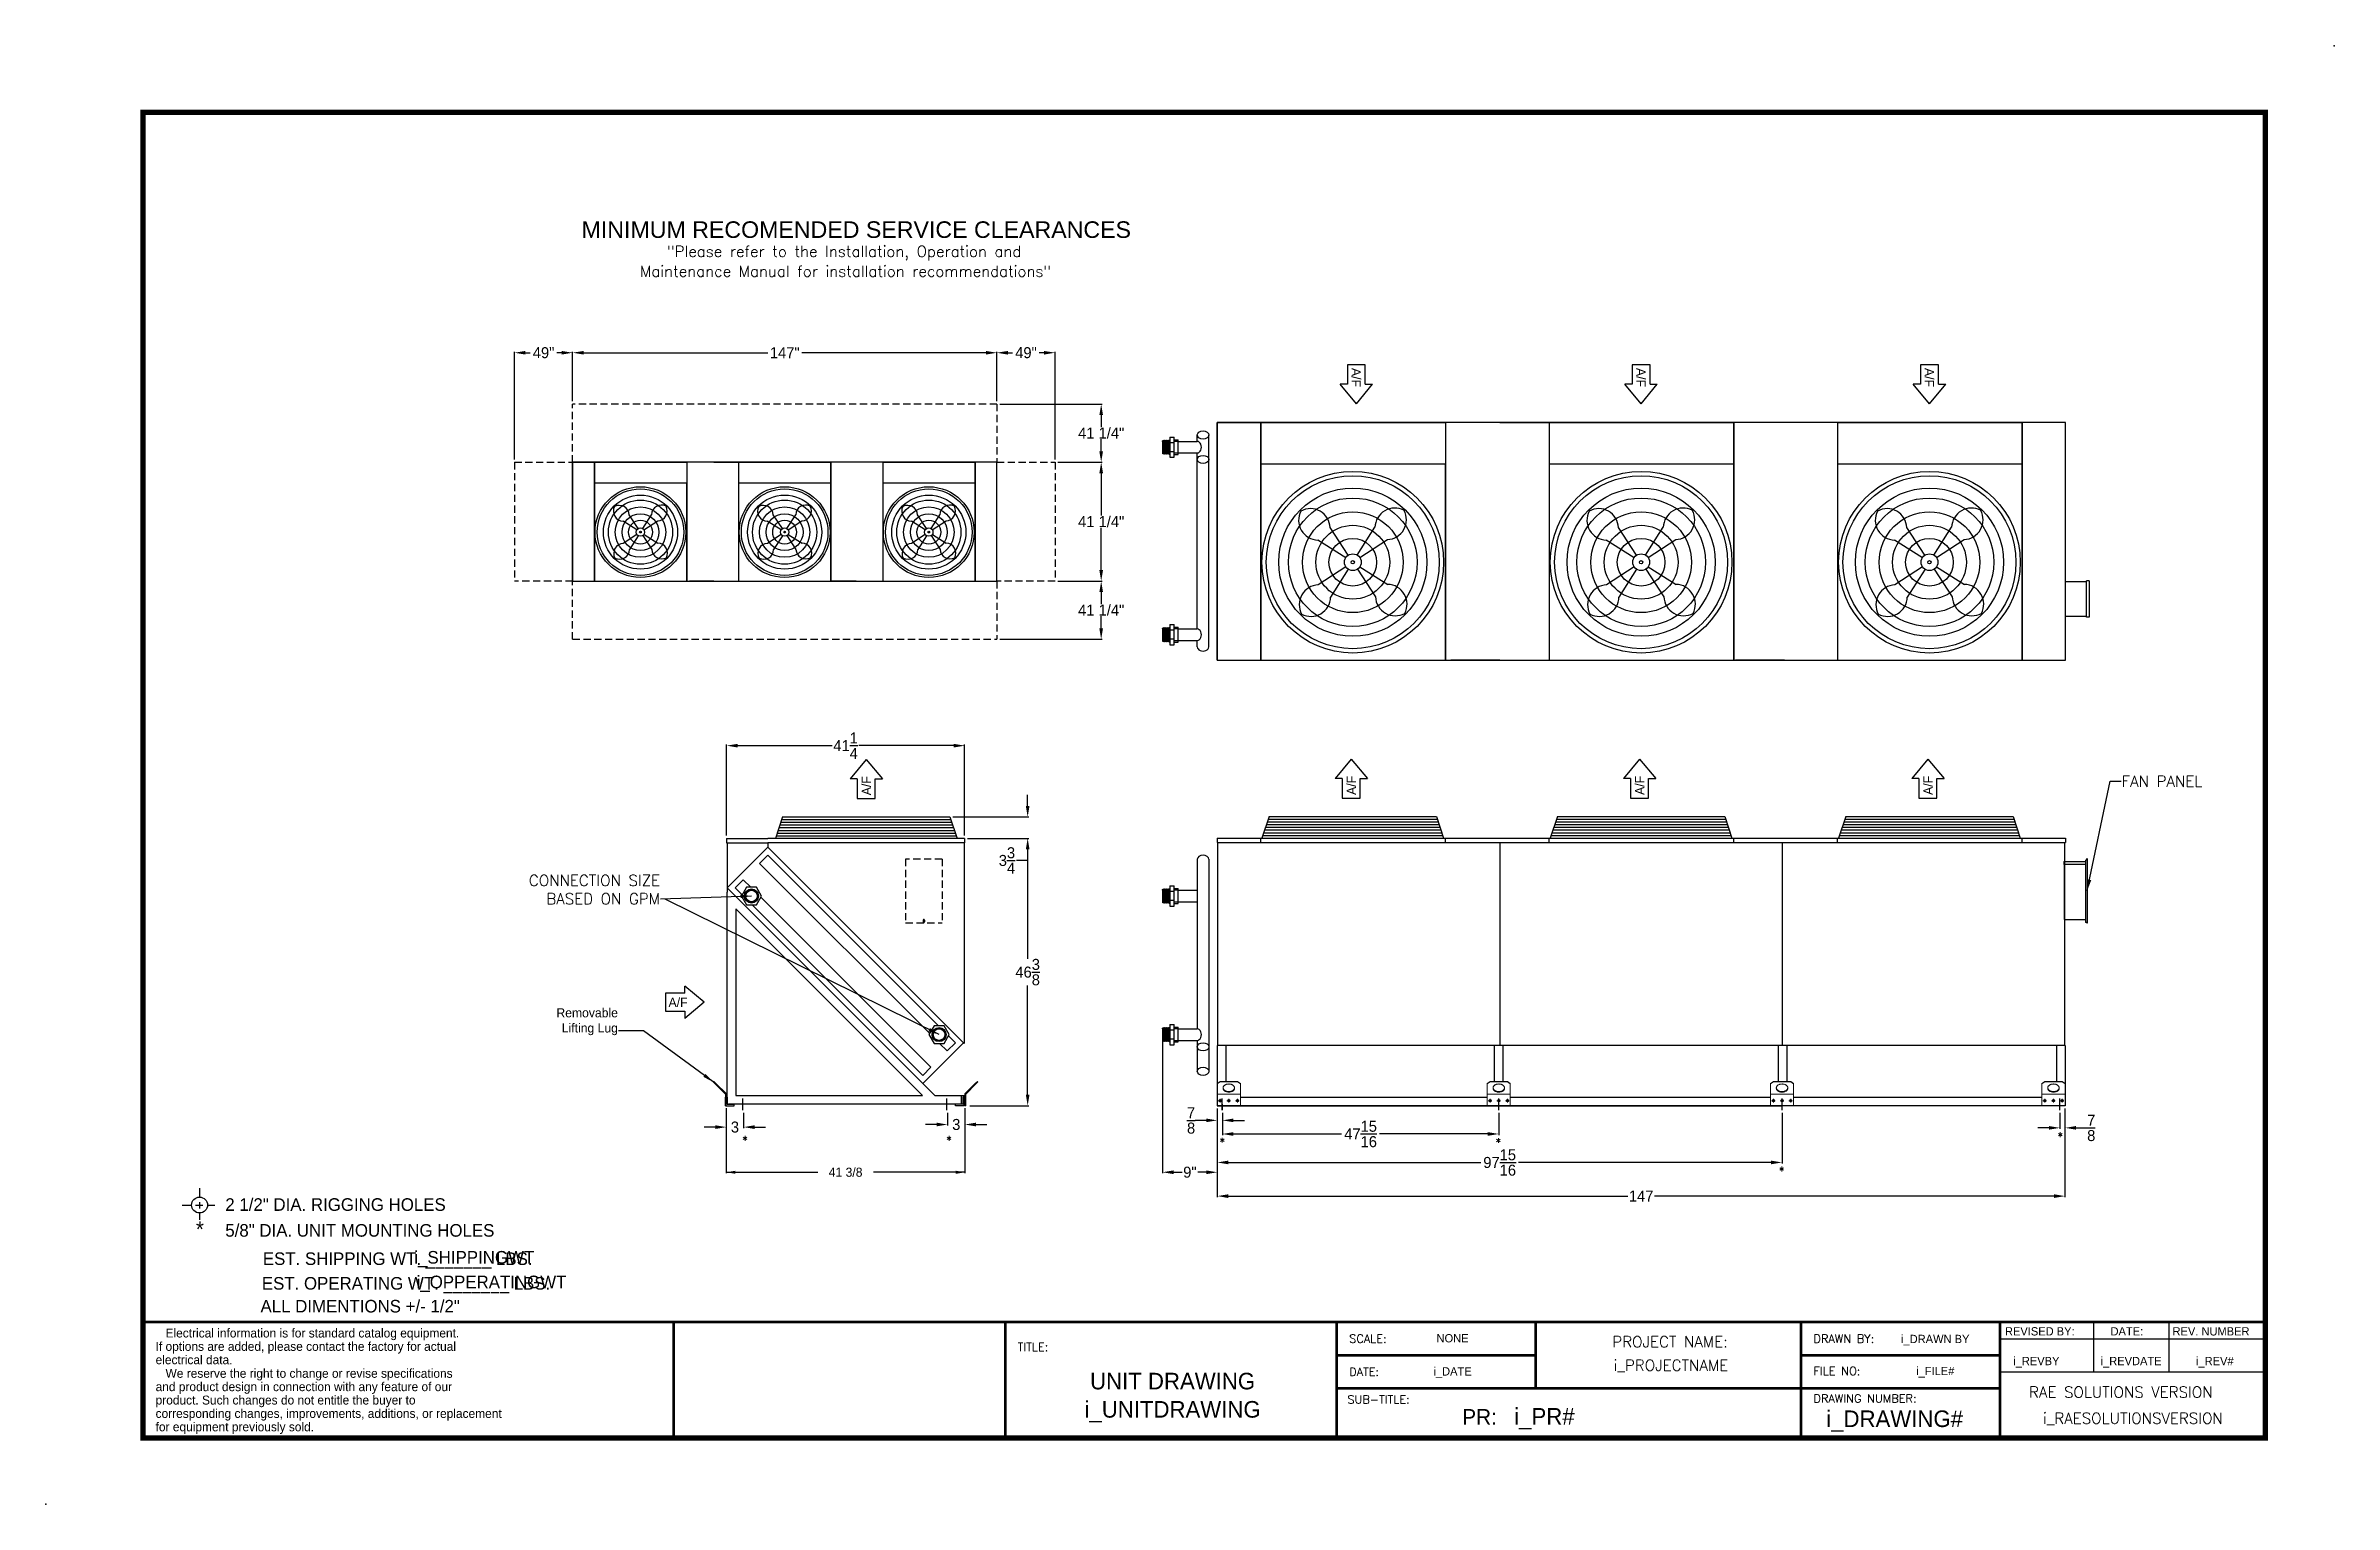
# Model space of a CAD drawing. Extents: x -17 to 380, y -11 to 242.
import ezdxf
from ezdxf.enums import TextEntityAlignment as Align

# ---------------------------------------------------------------- set-up
doc = ezdxf.new("R2010")
doc.units = 0
doc.header["$MEASUREMENT"] = 0
doc.linetypes.add('HIDDEN', pattern=[0.375, 0.25, -0.125])
doc.layers.get('0').update_dxf_attribs({"linetype": 'CONTINUOUS'})
doc.layers.get('Defpoints').update_dxf_attribs({"linetype": 'CONTINUOUS'})
doc.styles.add('dimentions', font='ARIAL.TTF')
doc.styles.add('ROMANS', font='ROMANS')
doc.styles.add('SIMPLEX', font='SIMPLEX')
doc.dimstyles.get("Standard").update_dxf_attribs({"dimtxt": 1.909, "dimasz": 1.909, "dimexe": 0.18, "dimexo": 0.5, "dimgap": 0.09, "dimtad": 0, "dimtih": 1, "dimtoh": 1, "dimdec": 4, "dimzin": 0, "dimdsep": 46, "dimlunit": 5, "dimtxsty": 'STANDARD', "dimcen": 0.09, "dimadec": 0, "dimazin": 0, "dimtfac": 1, "dimtdec": 4, "dimtofl": 0, "dimtmove": 0, "dimatfit": 3, "dimfxl": 1, "dimtolj": 1, "dimtzin": 0, "dimarcsym": 0})

msp = doc.modelspace()

# ---------------------------------------------------------------- texts
at = {"color": 7, "lineweight": 30, "style": 'dimentions'}
msp.add_text('MINIMUM RECOMENDED SERVICE CLEARANCES', height=2.875, dxfattribs=at).set_placement((76.03547, 208.19947))
at = {"color": 7, "style": 'SIMPLEX'}
for s, p in [('"Please refer to the Installation, Operation and', (121.57807, 204.9111)), ('Maintenance Manual for installation recommendations"', (121.80577, 201.4509)), ('PROJECT NAME:', (264.78874, 15.76471)), ('i_PROJECTNAME', (264.93389, 11.67866)), ('i_RAESOLUTIONSVERSION', (345.04745, 2.48764))]:
    msp.add_text(s, height=1.909, dxfattribs=at).set_placement(p, align=Align.CENTER)
at = {"color": 7}
for rotation, p in [(270, (209.56606, 185.64052)), (270, (258.94106, 185.64052)), (270, (308.94106, 185.64052)), (90, (126.22137, 111.50981)), (90, (210.32197, 111.57231)), (90, (260.32197, 111.57231)), (90, (310.32197, 111.57231))]:
    msp.add_text('A/F', height=1.59375, rotation=rotation, dxfattribs=at).set_placement(p)
for s, height, p in [('A/F', 1.59375, (91.11082, 74.79138)), ('2 1/2" DIA. RIGGING HOLES', 2.185, (14.25792, 39.42613)), ('5/8" DIA. UNIT MOUNTING HOLES', 2.185, (14.25792, 34.94438)), ('REVISED BY:', 1.4375, (322.86286, 17.80758)), ('DATE:', 1.4375, (341.16842, 17.80758)), ('REV. NUMBER', 1.4375, (351.91825, 17.80758)), ('i_PR#', 2.875, (237.76503, 2.34456))]:
    msp.add_text(s, height=height, dxfattribs=at).set_placement(p)
for s, height, p in [('*', 2.68905, (9.84877, 34.90654)), ('EST. SHIPPING WT. _______ LBS.', 2.185, (44.15042, 30.03429)), ('i_SHIPPINGWT', 2.1875076, (57.43096, 30.27298)), ('EST. OPERATING WT. _______ LBS.', 2.185, (45.60128, 25.76029)), ('i_OPPERATINGWT', 2.185, (60.42072, 25.99897)), ('ALL DIMENTIONS +/- 1/2"', 2.185, (37.64516, 21.79489)), ('NONE', 1.4375, (227.07165, 16.6072)), ('i_DRAWN BY', 1.4375, (310.7699, 16.48389)), ('i_DATE', 1.4375, (227.07165, 10.8572)), ('i_FILE#', 1.4375, (310.7699, 10.9222)), ('i_REVBY', 1.4375, (328.29939, 12.65315)), ('i_REVDATE', 1.4375, (344.73328, 12.65315)), ('i_REV#', 1.4375, (359.24989, 12.65315)), ('UNIT DRAWING', 2.875, (178.52169, 8.45628)), ('i_UNITDRAWING', 2.875, (178.52169, 3.55627)), ('i_DRAWING#', 2.875, (303.72991, 1.92362))]:
    msp.add_text(s, height=height, dxfattribs=at).set_placement(p, align=Align.CENTER)
at = {"color": 7, "lineweight": 25}
for s, p in [('If options are added, please contact the factory for actual', (2.16859, 15.137)), ('   Electrical information is for standard catalog equipment.', (2.16859, 17.45715)), ('electrical data.', (2.16859, 12.81684)), ('   We reserve the right to change or revise specifications', (2.16859, 10.46743)), ('and product design in connection with any feature of our', (2.16859, 8.14727)), ('corresponding changes, improvements, additions, or replacement ', (2.16859, 3.50696)), ('product. Such changes do not entitle the buyer to', (2.16859, 5.82712)), ('for equipment previously sold.', (2.16859, 1.18681))]:
    msp.add_text(s, height=1.5467702, dxfattribs=at).set_placement(p)
at = {"color": 7, "style": 'SIMPLEX'}
for s, height, p in [('TITLE:', 1.4375, (151.65625, 15.09375)), ('SCALE:', 1.4375, (209.15625, 16.53125)), ('DRAWN BY:', 1.4375, (289.65625, 16.53125)), ('DATE:', 1.4375, (209.15625, 10.78125)), ('FILE NO:', 1.4375, (289.65625, 10.92023)), ('RAE SOLUTIONS VERSION', 1.909, (327.03973, 7.02361)), ('SUB-TITLE:', 1.4375, (208.84476, 5.97983)), ('DRAWING NUMBER:', 1.4375, (289.65625, 6.15438))]:
    msp.add_text(s, height=height, dxfattribs=at).set_placement(p)
at = {"color": 7}
msp.add_text('PR:', height=2.695312, dxfattribs=at).set_placement((234.75514, 2.34456), align=Align.RIGHT)
for s, insert, char_height, attachment_point, style in [('FAN PANEL', (343.09276, 113.95531), 1.909, 4, 'SIMPLEX'), ('CONNECTION SIZE\\PBASED ON GPM', (89.64639, 92.60043), 1.909, 9, 'SIMPLEX'), ('*', (104.38172, 52.44412), 1.48072, 2, 'ROMANS'), ('*', (139.75672, 52.44412), 1.48072, 2, 'ROMANS'), ('*', (187.14714, 52.10184), 1.48072, 2, 'ROMANS'), ('*', (235.01523, 52.0464), 1.48072, 2, 'ROMANS'), ('*', (332.45949, 53.08058), 1.48072, 2, 'ROMANS'), ('*', (284.14023, 47.11302), 1.48072, 2, 'ROMANS')]:
    msp.add_mtext(s, dxfattribs=dict(at, insert=insert, char_height=char_height, attachment_point=attachment_point, style=style))
at = {"color": 7, "insert": (82.33879, 69.8902), "char_height": 1.577, "attachment_point": 9}
msp.add_mtext('Removable\\PLifting Lug', dxfattribs=at)
at = {"color": 7, "ltscale": 5, "insert": (121.81922, 46.11746), "char_height": 1.577, "attachment_point": 5}
msp.add_mtext('41 3/8', dxfattribs=at)

# ---------------------------------------------------------------- blocks, each defined once
blk = doc.blocks.new('*D15')
at = {"color": 0, "lineweight": -2, "ltscale": 5}
for p, q in [((158.64, 169.28), (166.32, 169.28)), ((166.14, 167.37), (166.14, 160.02)), ((166.14, 150.57), (166.14, 157.93)), ((158.64, 148.66), (166.32, 148.66))]:
    blk.add_line(p, q, dxfattribs=at)
at = {"color": 0, "ltscale": 5}
for points in [[(165.82, 167.37), (166.46, 167.37), (166.14, 169.28)], [(165.82, 150.57), (166.46, 150.57), (166.14, 148.66)]]:
    blk.add_solid(points, dxfattribs=at)
at = {"layer": 'Defpoints', "color": 0, "ltscale": 5}
for p in [(158.14, 169.28), (158.14, 148.66), (166.14, 148.66)]:
    blk.add_point(p, dxfattribs=at)
at = {"color": 0, "ltscale": 5, "insert": (166.14, 158.97), "char_height": 1.909, "attachment_point": 5}
blk.add_mtext('\\A1;41 1/4"', dxfattribs=at)
blk = doc.blocks.new('*D16')
at = {"color": 0, "lineweight": -2, "ltscale": 5}
for p, q in [((148.05, 179.87), (148.05, 188.46)), ((149.96, 188.28), (150.78, 188.28)), ((156.23, 188.28), (155.41, 188.28)), ((158.14, 169.78), (158.14, 188.46))]:
    blk.add_line(p, q, dxfattribs=at)
at = {"color": 0, "ltscale": 5}
for points in [[(149.96, 188.59), (149.96, 187.96), (148.05, 188.28)], [(156.23, 188.59), (156.23, 187.96), (158.14, 188.28)]]:
    blk.add_solid(points, dxfattribs=at)
at = {"layer": 'Defpoints', "color": 0, "ltscale": 5}
for p in [(158.14, 188.28), (148.05, 179.37), (158.14, 169.28)]:
    blk.add_point(p, dxfattribs=at)
at = {"color": 0, "ltscale": 5, "insert": (153.1, 188.28), "char_height": 1.909, "attachment_point": 5}
blk.add_mtext('\\A1;49"', dxfattribs=at)
blk = doc.blocks.new('*D17')
at = {"color": 0, "lineweight": -2, "ltscale": 5}
for p, q in [((148.55, 179.37), (166.32, 179.37)), ((166.14, 177.46), (166.14, 175.37)), ((166.14, 171.19), (166.14, 173.28)), ((158.64, 169.28), (166.32, 169.28))]:
    blk.add_line(p, q, dxfattribs=at)
at = {"color": 0, "ltscale": 5}
for points in [[(165.82, 177.46), (166.46, 177.46), (166.14, 179.37)], [(165.82, 171.19), (166.46, 171.19), (166.14, 169.28)]]:
    blk.add_solid(points, dxfattribs=at)
at = {"layer": 'Defpoints', "color": 0, "ltscale": 5}
for p in [(148.05, 179.37), (166.14, 179.37), (158.14, 169.28)]:
    blk.add_point(p, dxfattribs=at)
at = {"color": 0, "ltscale": 5, "insert": (166.14, 174.33), "char_height": 1.909, "attachment_point": 5}
blk.add_mtext('\\A1;41 1/4"', dxfattribs=at)
blk = doc.blocks.new('*D18')
at = {"color": 0, "lineweight": -2, "ltscale": 5}
for p, q in [((158.64, 148.66), (166.32, 148.66)), ((166.14, 146.75), (166.14, 144.66)), ((166.14, 140.48), (166.14, 142.57)), ((148.55, 138.57), (166.32, 138.57))]:
    blk.add_line(p, q, dxfattribs=at)
at = {"color": 0, "ltscale": 5}
for points in [[(165.82, 146.75), (166.46, 146.75), (166.14, 148.66)], [(165.82, 140.48), (166.46, 140.48), (166.14, 138.57)]]:
    blk.add_solid(points, dxfattribs=at)
at = {"layer": 'Defpoints', "color": 0, "ltscale": 5}
for p in [(158.14, 148.66), (148.05, 138.57), (166.14, 138.57)]:
    blk.add_point(p, dxfattribs=at)
at = {"color": 0, "ltscale": 5, "insert": (166.14, 143.61), "char_height": 1.909, "attachment_point": 5}
blk.add_mtext('\\A1;41 1/4"', dxfattribs=at)
blk = doc.blocks.new('*D19')
at = {"color": 0, "lineweight": -2, "ltscale": 5}
for p, q in [((64.4, 169.78), (64.4, 188.46)), ((66.31, 188.28), (67.13, 188.28)), ((72.58, 188.28), (71.76, 188.28)), ((74.49, 179.87), (74.49, 188.46))]:
    blk.add_line(p, q, dxfattribs=at)
at = {"color": 0, "ltscale": 5}
for points in [[(66.31, 188.59), (66.31, 187.96), (64.4, 188.28)], [(72.58, 188.59), (72.58, 187.96), (74.49, 188.28)]]:
    blk.add_solid(points, dxfattribs=at)
at = {"layer": 'Defpoints', "color": 0, "ltscale": 5}
for p in [(64.4, 188.28), (74.49, 179.37), (64.4, 169.28)]:
    blk.add_point(p, dxfattribs=at)
at = {"color": 0, "ltscale": 5, "insert": (69.45, 188.28), "char_height": 1.909, "attachment_point": 5}
blk.add_mtext('\\A1;49"', dxfattribs=at)
blk = doc.blocks.new('*D20')
at = {"color": 0, "lineweight": -2, "ltscale": 5}
for p, q in [((74.49, 179.87), (74.49, 188.46)), ((76.4, 188.28), (108.32, 188.28)), ((146.14, 188.28), (114.23, 188.28)), ((148.05, 179.87), (148.05, 188.46))]:
    blk.add_line(p, q, dxfattribs=at)
at = {"color": 0, "ltscale": 5}
for points in [[(76.4, 188.59), (76.4, 187.96), (74.49, 188.28)], [(146.14, 188.59), (146.14, 187.96), (148.05, 188.28)]]:
    blk.add_solid(points, dxfattribs=at)
at = {"layer": 'Defpoints', "color": 0, "ltscale": 5}
for p in [(74.49, 188.28), (74.49, 179.37), (148.05, 179.37)]:
    blk.add_point(p, dxfattribs=at)
at = {"color": 0, "ltscale": 5, "insert": (111.27, 188.28), "char_height": 1.909, "attachment_point": 5}
blk.add_mtext('\\A1;147"', dxfattribs=at)
blk = doc.blocks.new('*D21')
at = {"color": 0, "lineweight": -2, "ltscale": 5}
for p, q in [((186.27, 57.16), (186.27, 41.8)), ((333.27, 57.16), (333.27, 41.8)), ((188.18, 41.98), (257.45, 41.98)), ((331.36, 41.98), (262.09, 41.98))]:
    blk.add_line(p, q, dxfattribs=at)
at = {"color": 0, "ltscale": 5}
for points in [[(188.18, 42.3), (188.18, 41.66), (186.27, 41.98)], [(331.36, 42.3), (331.36, 41.66), (333.27, 41.98)]]:
    blk.add_solid(points, dxfattribs=at)
at = {"layer": 'Defpoints', "color": 0, "ltscale": 5}
for p in [(186.27, 57.66), (333.27, 57.66), (333.27, 41.98)]:
    blk.add_point(p, dxfattribs=at)
at = {"color": 0, "ltscale": 5, "insert": (259.77, 41.98), "char_height": 1.909, "attachment_point": 5}
blk.add_mtext('\\A1;147', dxfattribs=at)
blk = doc.blocks.new('*D22')
at = {"color": 0, "lineweight": -2, "ltscale": 5}
for p, q in [((101.19, 104.52), (101.19, 120.3)), ((103.1, 120.12), (119.51, 120.12)), ((140.54, 120.12), (124.14, 120.12)), ((142.45, 104.52), (142.45, 120.3))]:
    blk.add_line(p, q, dxfattribs=at)
at = {"color": 0, "ltscale": 5}
for points in [[(103.1, 120.44), (103.1, 119.8), (101.19, 120.12)], [(140.54, 120.44), (140.54, 119.8), (142.45, 120.12)]]:
    blk.add_solid(points, dxfattribs=at)
at = {"layer": 'Defpoints', "color": 0, "ltscale": 5}
for p in [(142.45, 120.12), (101.19, 104.02), (142.45, 104.02)]:
    blk.add_point(p, dxfattribs=at)
at = {"color": 0, "ltscale": 5, "insert": (121.82, 120.12), "char_height": 1.909, "attachment_point": 5}
blk.add_mtext('\\A1;41{\\H1x;\\S1/4;}', dxfattribs=at)
blk = doc.blocks.new('*D23')
at = {"color": 0, "lineweight": -2, "ltscale": 5}
for p, q in [((176.77, 69.5), (176.77, 45.94)), ((186.27, 57.16), (186.27, 45.94)), ((178.68, 46.12), (180.16, 46.12)), ((184.36, 46.12), (182.88, 46.12))]:
    blk.add_line(p, q, dxfattribs=at)
at = {"color": 0, "ltscale": 5}
for points in [[(178.68, 46.44), (178.68, 45.8), (176.77, 46.12)], [(184.36, 46.44), (184.36, 45.8), (186.27, 46.12)]]:
    blk.add_solid(points, dxfattribs=at)
at = {"layer": 'Defpoints', "color": 0, "ltscale": 5}
for p in [(176.77, 70), (186.27, 57.66), (176.77, 46.12)]:
    blk.add_point(p, dxfattribs=at)
at = {"color": 0, "ltscale": 5, "insert": (181.52, 46.12), "char_height": 1.909, "attachment_point": 5}
blk.add_mtext('\\A1;9"', dxfattribs=at)
blk = doc.blocks.new('*D24')
at = {"color": 0, "lineweight": -2, "ltscale": 5}
for p, q in [((142.95, 104.02), (153.57, 104.02)), ((153.39, 102.12), (153.39, 83.16)), ((153.39, 59.57), (153.39, 78.53)), ((143.38, 57.66), (153.57, 57.66))]:
    blk.add_line(p, q, dxfattribs=at)
at = {"color": 0, "ltscale": 5}
for points in [[(153.07, 102.12), (153.71, 102.12), (153.39, 104.02)], [(153.07, 59.57), (153.71, 59.57), (153.39, 57.66)]]:
    blk.add_solid(points, dxfattribs=at)
at = {"layer": 'Defpoints', "color": 0, "ltscale": 5}
for p in [(142.45, 104.02), (142.88, 57.66), (153.39, 57.66)]:
    blk.add_point(p, dxfattribs=at)
at = {"color": 0, "ltscale": 5, "insert": (153.39, 80.84), "char_height": 1.909, "attachment_point": 5}
blk.add_mtext('\\A1;46{\\H1x;\\S3/8;}', dxfattribs=at)
blk = doc.blocks.new('*D25')
at = {"color": 0, "lineweight": -2, "ltscale": 5}
for p, q in [((153.39, 109.68), (153.39, 111.59)), ((140.39, 107.77), (153.57, 107.77)), ((142.95, 104.02), (153.57, 104.02)), ((153.39, 100.21), (151.48, 100.21)), ((153.39, 102.12), (153.39, 100.21))]:
    blk.add_line(p, q, dxfattribs=at)
at = {"color": 0, "ltscale": 5}
for points in [[(153.07, 109.68), (153.71, 109.68), (153.39, 107.77)], [(153.07, 102.12), (153.71, 102.12), (153.39, 104.02)]]:
    blk.add_solid(points, dxfattribs=at)
at = {"layer": 'Defpoints', "color": 0, "ltscale": 5}
for p in [(139.89, 107.77), (142.45, 104.02), (153.39, 104.02)]:
    blk.add_point(p, dxfattribs=at)
at = {"color": 0, "ltscale": 5, "insert": (149.8, 100.21), "char_height": 1.909, "attachment_point": 5}
blk.add_mtext('\\A1;3{\\H1x;\\S3/4;}', dxfattribs=at)
blk = doc.blocks.new('*D26')
at = {"color": 0, "lineweight": -2}
for p, q in [((186.27, 57.16), (186.27, 54.94)), ((187.15, 56.41), (187.15, 54.94)), ((184.36, 55.12), (182.45, 55.12)), ((189.06, 55.12), (190.97, 55.12))]:
    blk.add_line(p, q, dxfattribs=at)
at = {"color": 0}
for points in [[(184.36, 55.44), (184.36, 54.81), (186.27, 55.12)], [(189.06, 55.44), (189.06, 54.81), (187.15, 55.12)]]:
    blk.add_solid(points, dxfattribs=at)
at = {"layer": 'Defpoints', "color": 0}
for p in [(186.27, 57.66), (187.15, 56.91), (186.27, 55.12)]:
    blk.add_point(p, dxfattribs=at)
at = {"color": 0, "insert": (181.73, 55.12), "char_height": 1.909, "attachment_point": 5}
blk.add_mtext('\\A1;{\\H1x;\\S7/8;}', dxfattribs=at)
blk = doc.blocks.new('*D27')
at = {"color": 0, "lineweight": -2}
for p, q in [((187.15, 56.41), (187.15, 52.58)), ((235.08, 56.41), (235.08, 52.58)), ((189.06, 52.76), (207.84, 52.76)), ((233.18, 52.76), (214.39, 52.76))]:
    blk.add_line(p, q, dxfattribs=at)
at = {"color": 0}
for points in [[(189.06, 53.08), (189.06, 52.44), (187.15, 52.76)], [(233.18, 53.08), (233.18, 52.44), (235.08, 52.76)]]:
    blk.add_solid(points, dxfattribs=at)
at = {"layer": 'Defpoints', "color": 0}
for p in [(187.15, 56.91), (235.08, 56.91), (235.08, 52.76)]:
    blk.add_point(p, dxfattribs=at)
at = {"color": 0, "insert": (211.12, 52.76), "char_height": 1.909, "attachment_point": 5}
blk.add_mtext('\\A1;47{\\H1x;\\S15/16;}', dxfattribs=at)
blk = doc.blocks.new('*D28')
at = {"color": 0, "lineweight": -2}
for p, q in [((186.27, 57.16), (186.27, 47.64)), ((284.21, 56.41), (284.21, 47.64)), ((188.18, 47.82), (231.97, 47.82)), ((282.3, 47.82), (238.51, 47.82))]:
    blk.add_line(p, q, dxfattribs=at)
at = {"color": 0}
for points in [[(188.18, 48.14), (188.18, 47.51), (186.27, 47.82)], [(282.3, 48.14), (282.3, 47.51), (284.21, 47.82)]]:
    blk.add_solid(points, dxfattribs=at)
at = {"layer": 'Defpoints', "color": 0}
for p in [(186.27, 57.66), (284.21, 56.91), (284.21, 47.82)]:
    blk.add_point(p, dxfattribs=at)
at = {"color": 0, "insert": (235.24, 47.82), "char_height": 1.909, "attachment_point": 5}
blk.add_mtext('\\A1;97{\\H1x;\\S15/16;}', dxfattribs=at)
blk = doc.blocks.new('*D29')
at = {"color": 0, "lineweight": -2}
for p, q in [((332.4, 56.41), (332.4, 53.64)), ((333.27, 57.16), (333.27, 53.64)), ((330.49, 53.82), (328.58, 53.82)), ((335.18, 53.82), (337.09, 53.82))]:
    blk.add_line(p, q, dxfattribs=at)
at = {"color": 0}
for points in [[(330.49, 54.14), (330.49, 53.51), (332.4, 53.82)], [(335.18, 54.14), (335.18, 53.51), (333.27, 53.82)]]:
    blk.add_solid(points, dxfattribs=at)
at = {"layer": 'Defpoints', "color": 0}
for p in [(332.4, 56.91), (333.27, 57.66), (333.27, 53.82)]:
    blk.add_point(p, dxfattribs=at)
at = {"color": 0, "insert": (337.82, 53.82), "char_height": 1.909, "attachment_point": 5}
blk.add_mtext('\\A1;{\\H1x;\\S7/8;}', dxfattribs=at)
blk = doc.blocks.new('SW_CENTERMARKSYMBOL_0')
at = {"color": 0, "linetype": 'Continuous', "lineweight": 0}
for p, q in [((-0.2, 0), (-0.31875, 0)), ((0, 0), (-0.1, 0)), ((0, 0.2), (0, 0.31875)), ((0, 0), (0, 0.1)), ((0, 0), (0, -0.1)), ((0, 0), (0.1, 0)), ((0.2, 0), (0.31875, 0)), ((0, -0.2), (0, -0.31875))]:
    blk.add_line(p, q, dxfattribs=at)
blk = doc.blocks.new('SW_CENTERMARKSYMBOL_1')
at = {"color": 0, "linetype": 'Continuous', "lineweight": 0}
for p, q in [((-0.2, 0), (-0.31875, 0)), ((0, 0), (-0.1, 0)), ((0, 0.2), (0, 0.31875)), ((0, 0), (0, 0.1)), ((0, 0), (0, -0.1)), ((0, 0), (0.1, 0)), ((0.2, 0), (0.31875, 0)), ((0, -0.2), (0, -0.31875))]:
    blk.add_line(p, q, dxfattribs=at)
blk = doc.blocks.new('SW_CENTERMARKSYMBOL_2')
at = {"color": 0, "linetype": 'Continuous', "lineweight": 0}
for p, q in [((-0.2, 0), (-0.31875, 0)), ((0, 0), (-0.1, 0)), ((0, 0.2), (0, 0.31875)), ((0, 0), (0, 0.1)), ((0, 0), (0, -0.1)), ((0, 0), (0.1, 0)), ((0.2, 0), (0.31875, 0)), ((0, -0.2), (0, -0.31875))]:
    blk.add_line(p, q, dxfattribs=at)
blk = doc.blocks.new('*D33')
at = {"color": 0, "lineweight": -2}
for p, q in [((101.13, 57.16), (101.13, 53.77)), ((104.13, 56.41), (104.13, 53.77)), ((99.22, 53.95), (97.31, 53.95)), ((106.04, 53.95), (107.95, 53.95))]:
    blk.add_line(p, q, dxfattribs=at)
at = {"color": 0}
for points in [[(99.22, 54.27), (99.22, 53.63), (101.13, 53.95)], [(106.04, 54.27), (106.04, 53.63), (104.13, 53.95)]]:
    blk.add_solid(points, dxfattribs=at)
at = {"layer": 'Defpoints', "color": 0}
for p in [(101.13, 57.66), (104.13, 56.91), (101.13, 53.95)]:
    blk.add_point(p, dxfattribs=at)
at = {"color": 0, "insert": (102.63, 53.95), "char_height": 1.909, "attachment_point": 5}
blk.add_mtext('\\A1;3', dxfattribs=at)
blk = doc.blocks.new('*D34')
at = {"color": 0, "lineweight": -2}
for p, q in [((139.51, 56.41), (139.51, 54.22)), ((142.51, 57.16), (142.51, 54.22)), ((137.6, 54.4), (135.69, 54.4)), ((144.42, 54.4), (146.32, 54.4))]:
    blk.add_line(p, q, dxfattribs=at)
at = {"color": 0}
for points in [[(137.6, 54.72), (137.6, 54.08), (139.51, 54.4)], [(144.42, 54.72), (144.42, 54.08), (142.51, 54.4)]]:
    blk.add_solid(points, dxfattribs=at)
at = {"layer": 'Defpoints', "color": 0}
for p in [(139.51, 56.91), (142.51, 57.66), (142.51, 54.4)]:
    blk.add_point(p, dxfattribs=at)
at = {"color": 0, "insert": (141.01, 54.4), "char_height": 1.909, "attachment_point": 5}
blk.add_mtext('\\A1;3', dxfattribs=at)

# ---------------------------------------------------------------- dimensions: what is measured, and where the dimension line sits
at = {"color": 7, "ltscale": 5}
for base, p1, p2, text, picture, middle in [((64.40242, 188.27641), (74.49101, 179.37222), (64.40242, 169.28363), '49"', '*D19', (69.44672, 188.27641)), ((74.49101, 188.27641), (148.05351, 179.37222), (74.49101, 179.37222), '147"', '*D20', (111.27226, 188.27641)), ((158.1421, 188.27641), (148.05351, 179.37222), (158.1421, 169.28363), '49"', '*D16', (153.0978, 188.27641))]:
    dim = msp.add_linear_dim(base=base, p1=p1, p2=p2, text=text, dimstyle='Standard', dxfattribs=at)
    dim.commit()
    dim.dimension.update_dxf_attribs({"geometry": picture, "text_midpoint": middle})
for base, p1, p2, picture, middle in [((166.13876, 179.37222), (158.1421, 169.28363), (148.05351, 179.37222), '*D17', (166.13876, 174.32792)), ((166.13876, 148.65863), (158.1421, 169.28363), (158.1421, 148.65863), '*D15', (166.13876, 158.97113)), ((166.13876, 138.57004), (158.1421, 148.65863), (148.05351, 138.57004), '*D18', (166.13876, 143.61434))]:
    dim = msp.add_linear_dim(base=base, p1=p1, p2=p2, angle=270, text='41 1/4"', dimstyle='Standard', dxfattribs=at)
    dim.commit()
    dim.dimension.update_dxf_attribs({"geometry": picture, "text_midpoint": middle})
dim = msp.add_linear_dim(base=(142.45279, 120.12194), p1=(101.19422, 104.0158), p2=(142.45279, 104.02436), dimstyle='Standard', dxfattribs=at)
dim.commit()
dim.dimension.update_dxf_attribs({"geometry": '*D22', "text_midpoint": (121.82351, 120.12194)})
for base, p1, p2, picture, middle in [((153.38842, 104.02436), (139.89029, 107.77436), (142.45279, 104.02436), '*D25', (149.79859, 100.20636)), ((153.38842, 57.66295), (142.45279, 104.02436), (142.88172, 57.66295), '*D24', (153.38842, 80.84366))]:
    dim = msp.add_linear_dim(base=base, p1=p1, p2=p2, angle=90, dimstyle='Standard', dxfattribs=at)
    dim.commit()
    dim.dimension.update_dxf_attribs({"geometry": picture, "text_midpoint": middle})
dim = msp.add_linear_dim(base=(176.77214, 46.11746), p1=(186.27214, 57.66295), p2=(176.77214, 69.99745), text='9"', dimstyle='Standard', dxfattribs=at)
dim.commit()
dim.dimension.update_dxf_attribs({"geometry": '*D23', "text_midpoint": (181.52214, 46.11746), "dimtype": 160})
at = {"color": 7}
for base, p1, p2, picture, middle in [((101.13172, 53.94904), (104.13172, 56.91295), (101.13172, 57.66295), '*D33', (102.63172, 53.94904)), ((142.50672, 54.40099), (139.50672, 56.91295), (142.50672, 57.66295), '*D34', (141.00672, 54.40099)), ((186.27214, 55.12411), (187.14714, 56.91295), (186.27214, 57.66295), '*D26', (181.72781, 55.12411)), ((235.08464, 52.75696), (187.14714, 56.91295), (235.08464, 56.91295), '*D27', (211.11589, 52.75696))]:
    dim = msp.add_linear_dim(base=base, p1=p1, p2=p2, dimstyle='Standard', dxfattribs=at)
    dim.commit()
    dim.dimension.update_dxf_attribs({"geometry": picture, "text_midpoint": middle})
at = {"color": 7, "ltscale": 5}
dim = msp.add_linear_dim(base=(333.27214, 41.98093), p1=(186.27214, 57.66295), p2=(333.27214, 57.66295), dimstyle='Standard', dxfattribs=at)
dim.commit()
dim.dimension.update_dxf_attribs({"geometry": '*D21', "text_midpoint": (259.77214, 41.98093), "dimtype": 160})
at = {"color": 7}
for base, p1, p2, picture, middle in [((284.20964, 47.82358), (186.27214, 57.66295), (284.20964, 56.91295), '*D28', (235.24089, 47.82358)), ((333.27214, 53.82436), (332.39714, 56.91295), (333.27214, 57.66295), '*D29', (337.81647, 53.82436))]:
    dim = msp.add_linear_dim(base=base, p1=p1, p2=p2, dimstyle='Standard', dxfattribs=at)
    dim.commit()
    dim.dimension.update_dxf_attribs({"geometry": picture, "text_midpoint": middle, "dimtype": 160})

# ---------------------------------------------------------------- linework, layer by layer
at = {"color": 7}
for p, q in [((210.39714, 179.43698), (207.59084, 182.80468)), ((208.85367, 182.80468), (207.59084, 182.80468)), ((208.85367, 186.17238), (208.85367, 182.80468)), ((211.94061, 186.17238), (208.85367, 186.17238)), ((210.39714, 179.43698), (213.20345, 182.80468)), ((211.94061, 182.80468), (211.94061, 186.17238)), ((211.94061, 182.80468), (213.20345, 182.80468)), ((259.77214, 179.43698), (256.96584, 182.80468)), ((258.22867, 182.80468), (256.96584, 182.80468)), ((261.31561, 186.17238), (258.22867, 186.17238)), ((258.22867, 186.17238), (258.22867, 182.80468)), ((259.77214, 179.43698), (262.57845, 182.80468)), ((261.31561, 182.80468), (261.31561, 186.17238)), ((261.31561, 182.80468), (262.57845, 182.80468)), ((309.77214, 179.43698), (306.96584, 182.80468)), ((308.22867, 182.80468), (306.96584, 182.80468)), ((311.31561, 186.17238), (308.22867, 186.17238)), ((308.22867, 186.17238), (308.22867, 182.80468)), ((309.77214, 179.43698), (312.57845, 182.80468)), ((311.31561, 182.80468), (311.31561, 186.17238)), ((311.31561, 182.80468), (312.57845, 182.80468)), ((176.77214, 172.99798), (176.83096, 173.05681)), ((176.77214, 172.89304), (176.77214, 172.99798)), ((176.77214, 172.89304), (176.77214, 170.89304)), ((176.77214, 170.89304), (176.77214, 170.7881)), ((176.77214, 170.7881), (176.83096, 170.72928)), ((176.7778, 173.00364), (176.88979, 170.7881)), ((176.83096, 173.05681), (176.88979, 172.99798)), ((176.83096, 170.72928), (176.88979, 170.7881)), ((176.88979, 172.99798), (177.00744, 173.11563)), ((176.88979, 172.99798), (177.00744, 170.67045)), ((176.88979, 170.7881), (177.00744, 170.67045)), ((177.00744, 173.11563), (177.12508, 172.99798)), ((177.00744, 173.11563), (177.12508, 170.7881)), ((177.00744, 170.67045), (177.12508, 170.7881)), ((177.12508, 172.99798), (177.24273, 173.11563)), ((177.12508, 172.99798), (177.24273, 170.67045)), ((177.12508, 170.7881), (177.24273, 170.67045)), ((177.24273, 173.11563), (177.36038, 172.99798)), ((177.24273, 173.11563), (177.36038, 170.7881)), ((177.24273, 170.67045), (177.36038, 170.7881)), ((177.36038, 172.99798), (177.47802, 173.11563)), ((177.36038, 172.99798), (177.47802, 170.67045)), ((177.36038, 170.7881), (177.47802, 170.67045)), ((177.47802, 173.11563), (177.59567, 172.99798)), ((177.47802, 173.11563), (177.59567, 170.7881)), ((177.47802, 173.11563), (177.59567, 170.7881)), ((177.47802, 170.67045), (177.59567, 170.7881)), ((177.59567, 172.99798), (177.71332, 173.11563)), ((177.59567, 172.99798), (177.71332, 170.67045)), ((177.59567, 170.7881), (177.71332, 170.67045)), ((177.71332, 173.11563), (177.83096, 172.99798)), ((177.71332, 173.11563), (177.83096, 170.7881)), ((177.71332, 170.67045), (177.83096, 170.7881)), ((177.83096, 172.99798), (177.94861, 173.11563)), ((177.83096, 172.99798), (177.94861, 170.67045)), ((177.83096, 170.7881), (177.94861, 170.67045)), ((177.94861, 173.11563), (178.06626, 173.11563)), ((177.94861, 173.11563), (178.06626, 170.7881)), ((177.94861, 170.67045), (178.06626, 170.67045)), ((178.06626, 173.64504), (178.06626, 170.14104)), ((178.06626, 173.64504), (178.77214, 173.64504)), ((178.77214, 172.67045), (178.06626, 172.67045)), ((178.77214, 171.11563), (178.06626, 171.11563)), ((178.77214, 170.14104), (178.77214, 173.64504)), ((178.77214, 173.17445), (179.47802, 173.17445)), ((179.47802, 172.89304), (178.77214, 172.89304)), ((178.77214, 170.89304), (179.47802, 170.89304)), ((179.47802, 170.61163), (179.47802, 173.17445)), ((178.06626, 170.14104), (178.77214, 170.14104)), ((178.77214, 170.61163), (179.47802, 170.61163)), ((85.63628, 157.54767), (83.2217, 159.08123)), ((85.8508, 157.76538), (84.28183, 160.1571)), ((86.63787, 157.77117), (88.17143, 160.18575)), ((86.85557, 157.55665), (89.2473, 159.12562)), ((110.63628, 157.54767), (108.2217, 159.08123)), ((110.8508, 157.76538), (109.28183, 160.1571)), ((111.63787, 157.77117), (113.17143, 160.18575)), ((111.85557, 157.55665), (114.2473, 159.12562)), ((135.63628, 157.54767), (133.2217, 159.08123)), ((135.8508, 157.76538), (134.28183, 160.1571)), ((136.63787, 157.77117), (138.17143, 160.18575)), ((136.85557, 157.55665), (139.2473, 159.12562)), ((85.64208, 156.7606), (83.25035, 155.19164)), ((85.85978, 156.54608), (84.32622, 154.1315)), ((86.64685, 156.55188), (88.21581, 154.16016)), ((86.86137, 156.76959), (89.27595, 155.23602)), ((110.64208, 156.7606), (108.25035, 155.19164)), ((110.85978, 156.54608), (109.32622, 154.1315)), ((111.64685, 156.55188), (113.21581, 154.16016)), ((111.86137, 156.76959), (114.27595, 155.23602)), ((135.64208, 156.7606), (133.25035, 155.19164)), ((135.85978, 156.54608), (134.32622, 154.1315)), ((136.64685, 156.55188), (138.21581, 154.16016)), ((136.86137, 156.76959), (139.27595, 155.23602)), ((208.54705, 152.7177), (203.71789, 155.78482)), ((208.97609, 153.15311), (205.83816, 157.93656)), ((210.55023, 153.16471), (213.61735, 157.99387)), ((210.98564, 152.73567), (215.76909, 155.8736)), ((258.54705, 152.7177), (253.71789, 155.78482)), ((258.97609, 153.15311), (255.83816, 157.93656)), ((260.55023, 153.16471), (263.61735, 157.99387)), ((260.98564, 152.73567), (265.76909, 155.8736)), ((308.54705, 152.7177), (303.71789, 155.78482)), ((308.97609, 153.15311), (305.83816, 157.93656)), ((310.55023, 153.16471), (313.61735, 157.99387)), ((310.98564, 152.73567), (315.76909, 155.8736)), ((208.55865, 151.14357), (203.7752, 148.00563)), ((210.99723, 151.16153), (215.82639, 148.09441)), ((258.55865, 151.14357), (253.7752, 148.00563)), ((260.99723, 151.16153), (265.82639, 148.09441)), ((308.55865, 151.14357), (303.7752, 148.00563)), ((310.99723, 151.16153), (315.82639, 148.09441)), ((208.99405, 150.71452), (205.92693, 145.88537)), ((210.56819, 150.72612), (213.70612, 145.94267)), ((258.99405, 150.71452), (255.92693, 145.88537)), ((260.56819, 150.72612), (263.70612, 145.94267)), ((308.99405, 150.71452), (305.92693, 145.88537)), ((310.56819, 150.72612), (313.70612, 145.94267)), ((176.77214, 140.47107), (176.83096, 140.5299)), ((176.77214, 140.36613), (176.77214, 140.47107)), ((176.77214, 140.36613), (176.77214, 138.36613)), ((176.7778, 140.47673), (176.88979, 138.26119)), ((176.83096, 140.5299), (176.88979, 140.47107)), ((176.88979, 140.47107), (177.00744, 140.58872)), ((176.88979, 140.47107), (177.00744, 138.14354)), ((177.00744, 140.58872), (177.12508, 140.47107)), ((177.00744, 140.58872), (177.12508, 138.26119)), ((177.12508, 140.47107), (177.24273, 140.58872)), ((177.12508, 140.47107), (177.24273, 138.14354)), ((177.24273, 140.58872), (177.36038, 140.47107)), ((177.24273, 140.58872), (177.36038, 138.26119)), ((177.36038, 140.47107), (177.47802, 140.58872)), ((177.36038, 140.47107), (177.47802, 138.14354)), ((177.47802, 140.58872), (177.59567, 140.47107)), ((177.47802, 140.58872), (177.59567, 138.26119)), ((177.47802, 140.58872), (177.59567, 138.26119)), ((177.59567, 140.47107), (177.71332, 140.58872)), ((177.59567, 140.47107), (177.71332, 138.14354)), ((177.71332, 140.58872), (177.83096, 140.47107)), ((177.71332, 140.58872), (177.83096, 138.26119)), ((177.83096, 140.47107), (177.94861, 140.58872)), ((177.83096, 140.47107), (177.94861, 138.14354)), ((177.94861, 140.58872), (178.06626, 140.58872)), ((177.94861, 140.58872), (178.06626, 138.26119)), ((178.06626, 141.11813), (178.06626, 137.61413)), ((178.06626, 141.11813), (178.77214, 141.11813)), ((178.77214, 140.14354), (178.06626, 140.14354)), ((178.77214, 137.61413), (178.77214, 141.11813)), ((178.77214, 140.64754), (179.47802, 140.64754)), ((179.47802, 140.36613), (178.77214, 140.36613)), ((179.47802, 138.08472), (179.47802, 140.64754)), ((176.77214, 138.36613), (176.77214, 138.26119)), ((176.77214, 138.26119), (176.83096, 138.20237)), ((176.83096, 138.20237), (176.88979, 138.26119)), ((176.88979, 138.26119), (177.00744, 138.14354)), ((177.00744, 138.14354), (177.12508, 138.26119)), ((177.12508, 138.26119), (177.24273, 138.14354)), ((177.24273, 138.14354), (177.36038, 138.26119)), ((177.36038, 138.26119), (177.47802, 138.14354)), ((177.47802, 138.14354), (177.59567, 138.26119)), ((177.59567, 138.26119), (177.71332, 138.14354)), ((177.71332, 138.14354), (177.83096, 138.26119)), ((177.83096, 138.26119), (177.94861, 138.14354)), ((177.94861, 138.14354), (178.06626, 138.14354)), ((178.77214, 138.58872), (178.06626, 138.58872)), ((178.06626, 137.61413), (178.77214, 137.61413)), ((178.77214, 138.36613), (179.47802, 138.36613)), ((178.77214, 138.08472), (179.47802, 138.08472)), ((125.39029, 117.71335), (122.58399, 114.34565)), ((125.39029, 117.71335), (128.19659, 114.34565)), ((209.49089, 117.77585), (206.68459, 114.40815)), ((209.49089, 117.77585), (212.2972, 114.40815)), ((259.49089, 117.77585), (256.68459, 114.40815)), ((259.49089, 117.77585), (262.2972, 114.40815)), ((309.49089, 117.77585), (306.68459, 114.40815)), ((309.49089, 117.77585), (312.2972, 114.40815)), ((123.84682, 114.34565), (122.58399, 114.34565)), ((123.84682, 114.34565), (123.84682, 110.97795)), ((126.93376, 114.34565), (128.19659, 114.34565)), ((126.93376, 110.97795), (126.93376, 114.34565)), ((207.94742, 114.40815), (206.68459, 114.40815)), ((207.94742, 114.40815), (207.94742, 111.04045)), ((211.03436, 114.40815), (212.2972, 114.40815)), ((211.03436, 111.04045), (211.03436, 114.40815)), ((257.94742, 114.40815), (256.68459, 114.40815)), ((257.94742, 114.40815), (257.94742, 111.04045)), ((261.03436, 111.04045), (261.03436, 114.40815)), ((261.03436, 114.40815), (262.2972, 114.40815)), ((307.94742, 114.40815), (306.68459, 114.40815)), ((307.94742, 114.40815), (307.94742, 111.04045)), ((311.03436, 111.04045), (311.03436, 114.40815)), ((311.03436, 114.40815), (312.2972, 114.40815)), ((110.89029, 107.77436), (109.64029, 104.02436)), ((110.73404, 107.30561), (140.04654, 107.30561)), ((110.89029, 107.77436), (139.89029, 107.77436)), ((123.84682, 110.97795), (126.93376, 110.97795)), ((139.89029, 107.77436), (141.14029, 104.02436)), ((195.27214, 107.83686), (194.02214, 104.08686)), ((195.11589, 107.36811), (224.42839, 107.36811)), ((195.27214, 107.83686), (224.27214, 107.83686)), ((207.94742, 111.04045), (211.03436, 111.04045)), ((224.27214, 107.83686), (225.52214, 104.08686)), ((245.27214, 107.83686), (244.02214, 104.08686)), ((245.11589, 107.36811), (274.42839, 107.36811)), ((245.27214, 107.83686), (274.27214, 107.83686)), ((257.94742, 111.04045), (261.03436, 111.04045)), ((274.27214, 107.83686), (275.52214, 104.08686)), ((295.27214, 107.83686), (294.02214, 104.08686)), ((295.11589, 107.36811), (324.42839, 107.36811)), ((295.27214, 107.83686), (324.27214, 107.83686)), ((307.94742, 111.04045), (311.03436, 111.04045)), ((324.27214, 107.83686), (325.52214, 104.08686)), ((109.79654, 104.49311), (140.98404, 104.49311)), ((109.95279, 104.96186), (140.82779, 104.96186)), ((110.10904, 105.43061), (140.67154, 105.43061)), ((110.26529, 105.89936), (140.51529, 105.89936)), ((110.42154, 106.36811), (140.35904, 106.36811)), ((110.57779, 106.83686), (140.20279, 106.83686)), ((194.17839, 104.55561), (225.36589, 104.55561)), ((194.33464, 105.02436), (225.20964, 105.02436)), ((194.49089, 105.49311), (225.05339, 105.49311)), ((194.64714, 105.96186), (224.89714, 105.96186)), ((194.80339, 106.43061), (224.74089, 106.43061)), ((194.95964, 106.89936), (224.58464, 106.89936)), ((244.17839, 104.55561), (275.36589, 104.55561)), ((244.33464, 105.02436), (275.20964, 105.02436)), ((244.49089, 105.49311), (275.05339, 105.49311)), ((244.64714, 105.96186), (274.89714, 105.96186)), ((244.80339, 106.43061), (274.74089, 106.43061)), ((244.95964, 106.89936), (274.58464, 106.89936)), ((294.17839, 104.55561), (325.36589, 104.55561)), ((294.33464, 105.02436), (325.20964, 105.02436)), ((294.49089, 105.49311), (325.05339, 105.49311)), ((294.64714, 105.96186), (324.89714, 105.96186)), ((294.80339, 106.43061), (324.74089, 106.43061)), ((294.95964, 106.89936), (324.58464, 106.89936)), ((176.88979, 95.14402), (177.00744, 95.26167)), ((177.00744, 95.26167), (177.12508, 92.93414)), ((177.00744, 95.26167), (177.12508, 95.14402)), ((177.12508, 95.14402), (177.24273, 95.26167)), ((177.24273, 95.26167), (177.36038, 92.93414)), ((177.24273, 95.26167), (177.36038, 95.14402)), ((177.36038, 95.14402), (177.47802, 95.26167)), ((177.47802, 95.26167), (177.59567, 92.93414)), ((177.47802, 95.26167), (177.59567, 92.93414)), ((177.47802, 95.26167), (177.59567, 95.14402)), ((177.59567, 95.14402), (177.71332, 95.26167)), ((177.71332, 95.26167), (177.83096, 92.93414)), ((177.71332, 95.26167), (177.83096, 95.14402)), ((177.83096, 95.14402), (177.94861, 95.26167)), ((177.94861, 95.26167), (178.06626, 92.93414)), ((177.94861, 95.26167), (178.06626, 95.26167)), ((178.06626, 95.79108), (178.06626, 92.28708)), ((178.06626, 95.79108), (178.77214, 95.79108)), ((178.77214, 92.28708), (178.77214, 95.79108)), ((178.77214, 95.3205), (179.47802, 95.3205)), ((179.47802, 92.75767), (179.47802, 95.3205)), ((176.77214, 95.14402), (176.83096, 95.20285)), ((176.77214, 95.03908), (176.77214, 95.14402)), ((176.77214, 95.03908), (176.77214, 93.03908)), ((176.77214, 93.03908), (176.77214, 92.93414)), ((176.77214, 92.93414), (176.83096, 92.87532)), ((176.7778, 95.14969), (176.88979, 92.93414)), ((176.83096, 95.20285), (176.88979, 95.14402)), ((176.83096, 92.87532), (176.88979, 92.93414)), ((176.88979, 95.14402), (177.00744, 92.8165)), ((176.88979, 92.93414), (177.00744, 92.8165)), ((177.00744, 92.8165), (177.12508, 92.93414)), ((177.12508, 95.14402), (177.24273, 92.8165)), ((177.12508, 92.93414), (177.24273, 92.8165)), ((177.24273, 92.8165), (177.36038, 92.93414)), ((177.36038, 95.14402), (177.47802, 92.8165)), ((177.36038, 92.93414), (177.47802, 92.8165)), ((177.47802, 92.8165), (177.59567, 92.93414)), ((177.59567, 95.14402), (177.71332, 92.8165)), ((177.59567, 92.93414), (177.71332, 92.8165)), ((177.71332, 92.8165), (177.83096, 92.93414)), ((177.83096, 95.14402), (177.94861, 92.8165)), ((177.83096, 92.93414), (177.94861, 92.8165)), ((177.94861, 92.8165), (178.06626, 92.8165)), ((178.77214, 94.8165), (178.06626, 94.8165)), ((178.77214, 93.26167), (178.06626, 93.26167)), ((178.06626, 92.28708), (178.77214, 92.28708)), ((179.47802, 95.03908), (178.77214, 95.03908)), ((178.77214, 93.03908), (179.47802, 93.03908)), ((178.77214, 92.75767), (179.47802, 92.75767)), ((90.57896, 77.16593), (90.57896, 74.07899)), ((93.94666, 77.16593), (90.57896, 77.16593)), ((97.31435, 75.62246), (93.94666, 78.42877)), ((93.94666, 77.16593), (93.94666, 78.42877)), ((97.31435, 75.62246), (93.94666, 72.81616)), ((90.57896, 74.07899), (93.94666, 74.07899)), ((93.94666, 74.07899), (93.94666, 72.81616)), ((178.06626, 71.74945), (178.06626, 68.24545)), ((178.06626, 71.74945), (178.77214, 71.74945)), ((178.77214, 68.24545), (178.77214, 71.74945)), ((176.77214, 71.10239), (176.83096, 71.16122)), ((176.77214, 70.99745), (176.77214, 71.10239)), ((176.77214, 70.99745), (176.77214, 68.99745)), ((176.77214, 68.99745), (176.77214, 68.89251)), ((176.77214, 68.89251), (176.83096, 68.83369)), ((176.7778, 71.10805), (176.88979, 68.89251)), ((176.83096, 71.16122), (176.88979, 71.10239)), ((176.83096, 68.83369), (176.88979, 68.89251)), ((176.88979, 71.10239), (177.00744, 71.22004)), ((176.88979, 71.10239), (177.00744, 68.77486)), ((176.88979, 68.89251), (177.00744, 68.77486)), ((177.00744, 71.22004), (177.12508, 68.89251)), ((177.00744, 71.22004), (177.12508, 71.10239)), ((177.00744, 68.77486), (177.12508, 68.89251)), ((177.12508, 71.10239), (177.24273, 71.22004)), ((177.12508, 71.10239), (177.24273, 68.77486)), ((177.12508, 68.89251), (177.24273, 68.77486)), ((177.24273, 71.22004), (177.36038, 68.89251)), ((177.24273, 71.22004), (177.36038, 71.10239)), ((177.24273, 68.77486), (177.36038, 68.89251)), ((177.36038, 71.10239), (177.47802, 71.22004)), ((177.36038, 71.10239), (177.47802, 68.77486)), ((177.36038, 68.89251), (177.47802, 68.77486)), ((177.47802, 71.22004), (177.59567, 68.89251)), ((177.47802, 71.22004), (177.59567, 68.89251)), ((177.47802, 71.22004), (177.59567, 71.10239)), ((177.47802, 68.77486), (177.59567, 68.89251)), ((177.59567, 71.10239), (177.71332, 71.22004)), ((177.59567, 71.10239), (177.71332, 68.77486)), ((177.59567, 68.89251), (177.71332, 68.77486)), ((177.71332, 71.22004), (177.83096, 68.89251)), ((177.71332, 71.22004), (177.83096, 71.10239)), ((177.71332, 68.77486), (177.83096, 68.89251)), ((177.83096, 71.10239), (177.94861, 71.22004)), ((177.83096, 71.10239), (177.94861, 68.77486)), ((177.83096, 68.89251), (177.94861, 68.77486)), ((177.94861, 71.22004), (178.06626, 68.89251)), ((177.94861, 71.22004), (178.06626, 71.22004)), ((177.94861, 68.77486), (178.06626, 68.77486)), ((178.77214, 70.77486), (178.06626, 70.77486)), ((178.77214, 69.22004), (178.06626, 69.22004)), ((178.06626, 68.24545), (178.77214, 68.24545)), ((178.77214, 71.27886), (179.47802, 71.27886)), ((179.47802, 70.99745), (178.77214, 70.99745)), ((178.77214, 68.99745), (179.47802, 68.99745)), ((178.77214, 68.71604), (179.47802, 68.71604)), ((179.47802, 68.71604), (179.47802, 71.27886)), ((186.27214, 57.66295), (235.08464, 57.66295)), ((186.27214, 57.66295), (284.20964, 57.66295)), ((186.27214, 57.66295), (187.14714, 57.66295)), ((237.08464, 57.66295), (236.20964, 57.66295)), ((286.20964, 57.66295), (285.33464, 57.66295)), ((333.27214, 57.66295), (332.39714, 57.66295)), ((6.7875, 40.43292), (8.2582, 40.43292)), ((9.10669, 40.43292), (10.34681, 40.43292)), ((9.79202, 43.37148), (9.79202, 41.92131)), ((9.79202, 40.90293), (9.79202, 39.80622)), ((11.1953, 40.43292), (12.45179, 40.43292)), ((9.79202, 39.02286), (9.79202, 37.87923)), ((92, 0), (92, 20.125)), ((149.5, 0), (149.5, 20.125)), ((207, 20.125), (322, 20.125)), ((207, 0), (207, 20.125)), ((241.5, 20.125), (241.5, 8.625)), ((287.5, 20.125), (287.5, 8.625)), ((322, 20.125), (322, 0)), ((322, 20.125), (368, 20.125)), ((322, 20.125), (322, 17.25)), ((338.23072, 20.125), (338.23072, 11.5)), ((351.30207, 20.125), (351.30207, 11.5)), ((322, 17.25), (368, 17.25)), ((241.5, 14.375), (207, 14.375)), ((287.5, 14.375), (322, 14.375)), ((287.5, 8.625), (287.5, 14.375)), ((322, 8.625), (207, 8.625)), ((287.5, 8.625), (287.5, 0)), ((322, 11.5), (368, 11.5))]:
    msp.add_line(p, q, dxfattribs=at)
at = {"color": 7, "linetype": 'HIDDEN', "ltscale": 5}
for p, q in [((148.05351, 179.37222), (74.49101, 179.37222)), ((74.49101, 169.28363), (74.49101, 179.37222)), ((148.05351, 179.37222), (148.05351, 169.28363)), ((64.40242, 169.28363), (64.40242, 148.65863)), ((64.40242, 169.28363), (74.49101, 169.28363)), ((148.05351, 169.28363), (158.1421, 169.28363)), ((158.1421, 169.28363), (158.1421, 148.65863)), ((74.49101, 148.65863), (64.40242, 148.65863)), ((74.49101, 138.57004), (74.49101, 148.65863)), ((158.1421, 148.65863), (148.05351, 148.65863)), ((148.05351, 148.65863), (148.05351, 138.57004)), ((74.49101, 138.57004), (148.05351, 138.57004)), ((132.23404, 100.45244), (132.23404, 89.38994)), ((138.54654, 100.45244), (132.23404, 100.45244)), ((138.54654, 100.45244), (138.54654, 89.38994)), ((132.23404, 89.38994), (138.54654, 89.38994)), ((135.26529, 89.82744), (135.26529, 89.57744)), ((135.51529, 89.82744), (135.51529, 89.57744))]:
    msp.add_line(p, q, dxfattribs=at)
at = {"color": 7, "ltscale": 5}
for p, q in [((186.25652, 134.93962), (186.25652, 176.18962)), ((186.25652, 176.18962), (194.75652, 176.18962)), ((333.38152, 176.18962), (186.25652, 176.18962)), ((186.25652, 176.18962), (186.25652, 134.93962)), ((193.81902, 176.18962), (193.81902, 134.93962)), ((193.81902, 176.18962), (225.81902, 176.18962)), ((193.81902, 134.93962), (193.81902, 176.18962)), ((225.81902, 176.18962), (225.81902, 134.93962)), ((235.25652, 176.18962), (225.81902, 176.18962)), ((235.25652, 176.18962), (245.06902, 176.18962)), ((243.81902, 176.18962), (243.81902, 134.93962)), ((243.81902, 176.18962), (275.81902, 176.18962)), ((243.81902, 176.18962), (243.81902, 134.93962)), ((275.81902, 176.18962), (275.81902, 134.93962)), ((275.81902, 134.93962), (275.81902, 176.18962)), ((284.63152, 176.18962), (276.13152, 176.18962)), ((293.81902, 176.18962), (293.81902, 134.93962)), ((293.81902, 176.18962), (325.81902, 176.18962)), ((293.81902, 176.18962), (293.81902, 134.93962)), ((293.81902, 176.18962), (293.81902, 134.93962)), ((325.81902, 176.18962), (325.81902, 134.93962)), ((325.81902, 134.93962), (325.81902, 176.18962)), ((333.38152, 134.93962), (333.38152, 176.18962)), ((333.38152, 134.93962), (333.38152, 176.18962)), ((176.77214, 172.89304), (176.77214, 170.89304)), ((176.77214, 172.89304), (176.77214, 170.89304)), ((179.47802, 172.89304), (182.80339, 172.89304)), ((179.47802, 170.89304), (182.80339, 170.89304)), ((182.80339, 172.89304), (182.80339, 174.01436)), ((182.80339, 140.36613), (182.80339, 170.89304)), ((184.80339, 137.24481), (184.80339, 174.01436)), ((148.05351, 169.28363), (74.49101, 169.28363)), ((74.49101, 169.28363), (74.49101, 148.65863)), ((74.49101, 148.65863), (74.49101, 169.28363)), ((74.49101, 169.28363), (78.74101, 169.28363)), ((78.27226, 148.65863), (78.27226, 169.28363)), ((78.27226, 169.28363), (78.27226, 148.65863)), ((78.27226, 169.28363), (94.27226, 169.28363)), ((94.27226, 169.28363), (94.27226, 148.65863)), ((98.99101, 169.28363), (94.27226, 169.28363)), ((98.99101, 169.28363), (103.89726, 169.28363)), ((103.27226, 169.28363), (119.27226, 169.28363)), ((103.27226, 169.28363), (103.27226, 148.65863)), ((103.27226, 169.28363), (103.27226, 148.65863)), ((119.27226, 169.28363), (119.27226, 148.65863)), ((119.27226, 148.65863), (119.27226, 169.28363)), ((123.67851, 169.28363), (119.42851, 169.28363)), ((128.27226, 169.28363), (128.27226, 148.65863)), ((128.27226, 169.28363), (128.27226, 148.65863)), ((128.27226, 169.28363), (128.27226, 148.65863)), ((128.27226, 169.28363), (144.27226, 169.28363)), ((144.27226, 148.65863), (144.27226, 169.28363)), ((144.27226, 169.28363), (144.27226, 148.65863)), ((148.05351, 148.65863), (148.05351, 169.28363)), ((148.05351, 148.65863), (148.05351, 169.28363)), ((225.81902, 168.93962), (193.81902, 168.93962)), ((225.81902, 134.93962), (225.81902, 168.93962)), ((275.81902, 168.93962), (243.81902, 168.93962)), ((275.81902, 134.93962), (275.81902, 168.93962)), ((325.81902, 168.93962), (293.81902, 168.93962)), ((325.81902, 134.93962), (325.81902, 168.93962)), ((94.27226, 165.65863), (78.27226, 165.65863)), ((94.27226, 148.65863), (94.27226, 165.65863)), ((119.27226, 165.65863), (103.27226, 165.65863)), ((119.27226, 148.65863), (119.27226, 165.65863)), ((144.27226, 165.65863), (128.27226, 165.65863)), ((144.27226, 148.65863), (144.27226, 165.65863)), ((148.05351, 152.4555), (148.05351, 155.48675)), ((74.49101, 148.65863), (148.05351, 148.65863)), ((74.49101, 148.65863), (98.99101, 148.65863)), ((74.49101, 148.65863), (78.74101, 148.65863)), ((78.27226, 148.65863), (94.27226, 148.65863)), ((98.99101, 148.65863), (94.74101, 148.65863)), ((98.99101, 148.65863), (123.49101, 148.65863)), ((98.99101, 148.65863), (103.24101, 148.65863)), ((103.27226, 148.65863), (119.27226, 148.65863)), ((123.67851, 148.65863), (119.42851, 148.65863)), ((128.27226, 148.65863), (144.27226, 148.65863)), ((333.38152, 142.53337), (333.38152, 148.59587)), ((333.38152, 148.59587), (337.00652, 148.59587)), ((337.00652, 142.40837), (337.00652, 148.72087)), ((337.44402, 148.72087), (337.00652, 148.72087)), ((337.44402, 148.72087), (337.44402, 142.40837)), ((176.77214, 140.36613), (176.77214, 138.36613)), ((176.77214, 140.36613), (176.77214, 138.36613)), ((179.47802, 140.36613), (182.80339, 140.36613)), ((337.00652, 142.53337), (333.38152, 142.53337)), ((337.44402, 142.40837), (337.00652, 142.40837)), ((179.47802, 138.36613), (182.80339, 138.36613)), ((182.80339, 137.24481), (182.80339, 138.36613)), ((186.25652, 134.93962), (194.75652, 134.93962)), ((186.25652, 134.93962), (235.25652, 134.93962)), ((186.25652, 134.93962), (333.38152, 134.93962)), ((193.81902, 134.93962), (225.81902, 134.93962)), ((235.25652, 134.93962), (226.75652, 134.93962)), ((235.25652, 134.93962), (284.25652, 134.93962)), ((235.25652, 134.93962), (243.75652, 134.93962)), ((243.81902, 134.93962), (275.81902, 134.93962)), ((284.63152, 134.93962), (276.13152, 134.93962)), ((293.81902, 134.93962), (325.81902, 134.93962)), ((101.19422, 104.0158), (108.32779, 104.0158)), ((101.19422, 104.0158), (101.19422, 103.2658)), ((101.19422, 103.2658), (108.32779, 103.2658)), ((101.25672, 103.2658), (101.25672, 95.4533)), ((142.45279, 104.02436), (108.32779, 104.02436)), ((108.32779, 103.27436), (108.32779, 102.52436)), ((142.45279, 103.27436), (108.32779, 103.27436)), ((142.39029, 103.27436), (142.39029, 68.46186)), ((142.45279, 104.02436), (142.45279, 103.27436)), ((186.25652, 104.08686), (333.38152, 104.08686)), ((186.25652, 104.08686), (186.25652, 103.33686)), ((186.25652, 103.33686), (333.38152, 103.33686)), ((186.33464, 103.33686), (186.33464, 68.08686)), ((193.77214, 104.08686), (193.77214, 103.33686)), ((225.77214, 104.08686), (225.77214, 103.33686)), ((235.27214, 103.33686), (235.27214, 68.08686)), ((243.77214, 104.08686), (243.77214, 103.33686)), ((275.77214, 104.08686), (275.77214, 103.33686)), ((284.20964, 103.33686), (284.20964, 68.08686)), ((293.77214, 104.08686), (293.77214, 103.33686)), ((325.77214, 104.08686), (325.77214, 103.33686)), ((333.20964, 103.33686), (333.20964, 68.08686)), ((333.38152, 104.08686), (333.38152, 103.33686)), ((101.25672, 95.4533), (108.32779, 102.52436)), ((101.25672, 95.4533), (108.32779, 102.52436)), ((106.91358, 99.69594), (108.32779, 101.11015)), ((106.91358, 99.69594), (136.39791, 70.2116)), ((108.32779, 102.52436), (142.26892, 68.58324)), ((142.39029, 68.46186), (108.32779, 102.52436)), ((108.32779, 101.11015), (137.92321, 71.51473)), ((182.80339, 100.40304), (182.80339, 70.99745)), ((184.80339, 100.40304), (184.80339, 63.63349)), ((333.06735, 100.00842), (336.79839, 100.00842)), ((333.06735, 100.00842), (333.06735, 99.50842)), ((336.79839, 99.50842), (333.06735, 99.50842)), ((333.0986, 99.50842), (333.0986, 89.97717)), ((337.12985, 100.52362), (336.79839, 100.19216)), ((336.79839, 100.19216), (336.79839, 89.46112)), ((337.12985, 100.52362), (337.12985, 89.46112)), ((137.29707, 59.41295), (101.25672, 95.4533)), ((135.19785, 61.51217), (101.25672, 95.4533)), ((101.25672, 95.4533), (101.25672, 95.4533)), ((101.25672, 95.4533), (101.25672, 94.72545)), ((102.67094, 95.4533), (104.08515, 96.86751)), ((103.871, 94.25323), (102.67094, 95.4533)), ((105.3963, 95.55636), (104.08515, 96.86751)), ((101.25672, 57.91295), (101.25672, 94.72545)), ((102.75672, 91.83198), (102.75672, 59.41295)), ((135.17575, 59.41295), (102.75672, 91.83198)), ((135.19785, 62.92639), (105.60243, 92.52181)), ((136.61206, 64.3406), (107.12772, 93.82494)), ((176.77214, 95.03908), (176.77214, 93.03908)), ((179.47802, 95.03908), (182.80339, 95.03908)), ((179.47802, 93.03908), (182.80339, 93.03908)), ((333.0986, 89.97717), (336.79839, 89.97717)), ((337.12985, 89.46112), (336.79839, 89.46112)), ((337.06735, 89.46112), (337.06735, 89.35217)), ((337.0986, 89.35217), (337.06735, 89.35217)), ((337.0986, 89.46112), (337.0986, 89.35217)), ((142.26892, 68.58324), (135.19785, 61.51217)), ((138.12934, 68.48018), (139.44049, 67.16903)), ((140.8547, 68.58324), (139.44049, 67.16903)), ((139.65464, 69.7833), (140.8547, 68.58324)), ((176.77214, 70.99745), (176.77214, 68.99745)), ((176.77214, 70.99745), (176.77214, 68.99745)), ((179.47802, 70.99745), (182.80339, 70.99745)), ((179.47802, 68.99745), (182.80339, 68.99745)), ((182.80339, 68.99745), (182.80339, 63.63349)), ((186.27214, 68.08686), (186.27214, 57.66295)), ((333.27214, 68.08686), (186.27214, 68.08686)), ((187.77214, 68.08686), (187.77214, 61.87937)), ((234.3103, 68.08686), (234.3103, 61.87937)), ((235.8103, 68.08686), (235.8103, 61.87937)), ((283.52666, 68.08686), (283.52666, 61.87937)), ((285.02666, 68.08686), (285.02666, 61.87937)), ((331.77214, 68.08686), (331.77214, 61.87937)), ((333.27214, 68.08686), (333.27214, 57.66295)), ((333.27214, 68.08686), (333.27214, 57.66295)), ((136.61206, 64.3406), (135.19785, 62.92639)), ((101.00672, 57.66295), (101.00672, 59.16295)), ((101.00672, 59.16295), (101.25672, 59.16295)), ((101.00672, 57.66295), (102.50672, 57.66295)), ((101.13172, 57.66295), (101.13172, 59.16295)), ((101.13172, 57.66295), (101.13172, 59.16295)), ((101.13172, 57.22545), (101.13172, 45.93746)), ((101.25672, 59.16295), (101.25672, 57.91295)), ((101.25672, 57.91295), (102.50672, 57.91295)), ((142.38172, 57.91295), (101.50672, 57.91295)), ((102.50672, 57.66295), (102.50672, 57.91295)), ((102.75672, 59.41295), (135.17575, 59.41295)), ((104.00672, 56.91295), (104.00672, 58.91295)), ((137.29707, 59.41295), (142.38172, 59.41295)), ((139.38172, 56.91295), (139.38172, 58.91295)), ((140.88172, 57.66295), (140.88172, 57.91295)), ((142.13172, 57.91295), (140.88172, 57.91295)), ((142.38172, 57.66295), (140.88172, 57.66295)), ((141.88172, 59.41295), (141.88172, 57.91295)), ((142.38172, 59.16295), (142.13172, 59.16295)), ((142.13172, 59.16295), (142.13172, 57.91295)), ((142.38172, 57.66295), (142.38172, 59.16295)), ((142.50672, 57.66295), (142.50672, 59.16295)), ((142.50672, 57.66295), (142.50672, 59.16295)), ((142.50672, 57.22545), (142.50672, 45.93746)), ((333.27214, 57.66295), (186.27214, 57.66295)), ((186.27214, 57.66295), (259.77214, 57.66295)), ((187.14714, 56.91295), (187.14714, 58.91295)), ((187.14714, 57.91295), (187.14714, 56.91295)), ((190.27214, 59.16295), (233.08464, 59.16295)), ((235.08464, 56.91295), (235.08464, 58.91295)), ((237.08464, 59.16295), (282.20964, 59.16295)), ((284.20964, 56.91295), (284.20964, 58.91295)), ((286.20964, 59.16295), (329.27214, 59.16295)), ((332.39714, 56.91295), (332.39714, 58.91295)), ((101.13172, 46.11746), (117.00008, 46.11746)), ((142.50672, 46.11746), (126.63836, 46.11746))]:
    msp.add_line(p, q, dxfattribs=at)
at = {"color": 7, "linetype": 'Continuous', "lineweight": 15}
for p, q in [((98.97101, 61.87937), (98.8759, 61.78427)), ((98.8759, 61.78427), (99.22946, 61.43072)), ((98.97101, 61.87937), (99.32456, 61.52582)), ((99.32456, 61.52582), (99.22946, 61.43072)), ((100.99693, 59.66324), (99.22946, 61.43072)), ((101.09204, 59.75835), (99.32456, 61.52582)), ((101.09204, 59.75835), (100.99693, 59.66324)), ((100.99722, 59.66253), (101.13172, 59.66253)), ((100.99722, 57.66295), (100.99722, 59.66253)), ((101.13172, 57.66295), (101.13172, 59.66253)), ((142.64122, 59.66253), (142.50672, 59.66253)), ((142.50672, 57.66295), (142.50672, 59.66253)), ((142.54641, 59.75835), (144.31388, 61.52582)), ((142.54641, 59.75835), (142.64152, 59.66324)), ((142.64122, 57.66295), (142.64122, 59.66253)), ((142.64152, 59.66324), (144.40899, 61.43072)), ((144.66744, 61.87937), (144.31388, 61.52582)), ((144.31388, 61.52582), (144.40899, 61.43072)), ((144.76254, 61.78427), (144.40899, 61.43072)), ((144.66744, 61.87937), (144.76254, 61.78427)), ((186.77214, 61.87937), (186.27214, 61.52582)), ((186.77214, 61.78427), (186.27214, 61.43072)), ((186.27214, 61.52582), (186.27214, 61.43072)), ((186.27214, 59.66324), (186.27214, 61.43072)), ((190.27214, 59.66324), (186.27214, 59.66324)), ((186.27214, 59.66253), (186.27214, 59.66324)), ((190.27214, 59.66253), (186.27214, 59.66253)), ((186.27214, 57.66295), (186.27214, 59.66253)), ((186.77214, 61.87937), (186.77214, 61.78427)), ((189.77214, 61.87937), (186.77214, 61.87937)), ((189.77214, 61.78427), (186.77214, 61.78427)), ((189.77214, 61.87937), (189.77214, 61.78427)), ((190.27214, 61.52582), (189.77214, 61.87937)), ((190.27214, 61.43072), (189.77214, 61.78427)), ((190.27214, 61.52582), (190.27214, 61.43072)), ((190.27214, 59.66324), (190.27214, 61.43072)), ((190.27214, 59.66253), (190.27214, 59.66324)), ((190.27214, 57.66295), (190.27214, 59.66253)), ((233.08464, 61.52582), (233.58464, 61.87937)), ((233.08464, 61.43072), (233.58464, 61.78427)), ((233.08464, 61.52582), (233.08464, 61.43072)), ((233.08464, 59.66324), (233.08464, 61.43072)), ((233.08464, 59.66324), (237.08464, 59.66324)), ((233.08464, 59.66253), (233.08464, 59.66324)), ((233.08464, 59.66253), (237.08464, 59.66253)), ((233.08464, 57.66295), (233.08464, 59.66253)), ((233.58464, 61.87937), (236.58464, 61.87937)), ((233.58464, 61.87937), (233.58464, 61.78427)), ((233.58464, 61.78427), (236.58464, 61.78427)), ((236.58464, 61.87937), (237.08464, 61.52582)), ((236.58464, 61.87937), (236.58464, 61.78427)), ((236.58464, 61.78427), (237.08464, 61.43072)), ((237.08464, 61.52582), (237.08464, 61.43072)), ((237.08464, 59.66324), (237.08464, 61.43072)), ((237.08464, 59.66253), (237.08464, 59.66324)), ((237.08464, 57.66295), (237.08464, 59.66253)), ((282.20964, 61.52582), (282.70964, 61.87937)), ((282.20964, 61.43072), (282.70964, 61.78427)), ((282.20964, 61.52582), (282.20964, 61.43072)), ((282.20964, 59.66324), (282.20964, 61.43072)), ((282.20964, 59.66324), (286.20964, 59.66324)), ((282.20964, 59.66253), (282.20964, 59.66324)), ((282.20964, 59.66253), (286.20964, 59.66253)), ((282.20964, 57.66295), (282.20964, 59.66253)), ((282.70964, 61.87937), (285.70964, 61.87937)), ((282.70964, 61.87937), (282.70964, 61.78427)), ((282.70964, 61.78427), (285.70964, 61.78427)), ((285.70964, 61.87937), (286.20964, 61.52582)), ((285.70964, 61.87937), (285.70964, 61.78427)), ((285.70964, 61.78427), (286.20964, 61.43072)), ((286.20964, 61.52582), (286.20964, 61.43072)), ((286.20964, 59.66324), (286.20964, 61.43072)), ((286.20964, 59.66253), (286.20964, 59.66324)), ((286.20964, 57.66295), (286.20964, 59.66253)), ((329.27214, 61.52582), (329.77214, 61.87937)), ((329.27214, 61.43072), (329.77214, 61.78427)), ((329.27214, 61.52582), (329.27214, 61.43072)), ((329.27214, 59.66324), (329.27214, 61.43072)), ((329.27214, 59.66324), (333.27214, 59.66324)), ((329.27214, 59.66253), (329.27214, 59.66324)), ((329.27214, 59.66253), (333.27214, 59.66253)), ((329.27214, 57.66295), (329.27214, 59.66253)), ((329.77214, 61.87937), (332.77214, 61.87937)), ((329.77214, 61.87937), (329.77214, 61.78427)), ((329.77214, 61.78427), (332.77214, 61.78427)), ((332.77214, 61.87937), (333.27214, 61.52582)), ((332.77214, 61.87937), (332.77214, 61.78427)), ((332.77214, 61.78427), (333.27214, 61.43072)), ((333.27214, 61.52582), (333.27214, 61.43072)), ((333.27214, 59.66324), (333.27214, 61.43072)), ((333.27214, 59.66253), (333.27214, 59.66324)), ((333.27214, 57.66295), (333.27214, 59.66253)), ((101.13172, 57.66295), (100.99722, 57.66295)), ((142.50672, 57.66295), (142.64122, 57.66295)), ((190.27214, 57.66295), (186.27214, 57.66295)), ((233.08464, 57.66295), (237.08464, 57.66295)), ((282.20964, 57.66295), (286.20964, 57.66295)), ((329.27214, 57.66295), (333.27214, 57.66295))]:
    msp.add_line(p, q, dxfattribs=at)
at = {"color": 7}
for points, const_width in [([(0, 0), (368, 0), (368, 230), (0, 230), (0, 0)], 0.92), ([(92.54387, 20.125), (0, 20.125)], 0.46), ([(368, 20.125), (92, 20.125), (92, 0)], 0.46), ([(149.5, 20.125), (149.5, 0)], 0.46), ([(207, 20.125), (207, 0)], 0.46), ([(241.5, 20.125), (241.5, 8.625)], 0.46), ([(287.5, 20.125), (287.5, 0)], 0.46), ([(322, 0), (322, 20.125), (368, 20.125)], 0.46), ([(241.5, 14.375), (207, 14.375)], 0.46), ([(322, 14.375), (287.5, 14.375), (287.5, 0)], 0.46), ([(322, 8.625), (207, 8.625)], 0.46)]:
    msp.add_lwpolyline(points, dxfattribs=dict(at, const_width=const_width))
at = {"color": 7, "ltscale": 5}
for points in [[(107.25136, 94.03908), (106.37536, 95.55636), (104.62336, 95.55636), (103.74736, 94.03908), (104.62336, 92.52181), (106.37536, 92.52181)], [(139.77827, 69.99745), (138.90227, 71.51473), (137.15027, 71.51473), (136.27427, 69.99745), (137.15027, 68.48018), (138.90227, 68.48018)]]:
    msp.add_lwpolyline(points, close=True, dxfattribs=at)
at = {"color": 7, "linetype": 'Continuous', "lineweight": 15, "flags": 128}
for points in [[(188.27214, 61.43072), (188.35159, 61.42848), (188.43054, 61.42179), (188.50849, 61.41068), (188.58494, 61.39523), (188.65941, 61.37554), (188.73144, 61.35172), (188.80056, 61.32393), (188.86634, 61.29235), (188.92837, 61.25717), (188.98624, 61.21861), (189.0396, 61.17693), (189.08811, 61.13238), (189.13146, 61.08525), (189.16938, 61.03583), (189.20162, 60.98443), (189.22799, 60.93139), (189.24832, 60.87704), (189.26247, 60.82171), (189.27036, 60.76576), (189.27194, 60.70955), (189.2672, 60.65343), (189.25617, 60.59775), (189.23892, 60.54286), (189.21555, 60.48912), (189.18623, 60.43686), (189.15112, 60.38641), (189.11045, 60.3381), (189.06448, 60.29222), (189.01351, 60.24907), (188.95785, 60.20892), (188.89785, 60.17202), (188.8339, 60.13862), (188.76639, 60.10891), (188.69576, 60.08308), (188.62245, 60.06131), (188.54693, 60.04372), (188.46967, 60.03043), (188.39116, 60.02153), (188.3119, 60.01706), (188.23238, 60.01706), (188.15312, 60.02153), (188.07461, 60.03043), (187.99735, 60.04372), (187.92183, 60.06131), (187.84852, 60.08308), (187.77789, 60.10891), (187.71039, 60.13862), (187.64643, 60.17202), (187.58644, 60.20892), (187.53077, 60.24907), (187.4798, 60.29222), (187.43383, 60.3381), (187.39317, 60.38641), (187.35806, 60.43686), (187.32873, 60.48912), (187.30536, 60.54286), (187.28811, 60.59775), (187.27708, 60.65343), (187.27234, 60.70955), (187.27392, 60.76576), (187.28181, 60.82171), (187.29597, 60.87704), (187.31629, 60.93139), (187.34266, 60.98443), (187.3749, 61.03583), (187.41282, 61.08525), (187.45617, 61.13238), (187.50468, 61.17693), (187.55804, 61.21861), (187.61592, 61.25717), (187.67794, 61.29235), (187.74372, 61.32393), (187.81284, 61.35172), (187.88487, 61.37554), (187.95934, 61.39523), (188.0358, 61.41068), (188.11374, 61.42179), (188.19269, 61.42848), (188.27214, 61.43072)], [(189.26988, 60.77116), (189.2672, 60.74853), (189.25617, 60.69285), (189.23892, 60.63797), (189.21555, 60.58422), (189.18623, 60.53196), (189.15112, 60.48152), (189.11045, 60.4332), (189.06448, 60.38733), (189.01351, 60.34418), (188.95785, 60.30403), (188.89785, 60.26713), (188.8339, 60.23372), (188.76639, 60.20401), (188.69576, 60.17819), (188.62245, 60.15641), (188.54693, 60.13883), (188.46967, 60.12554), (188.39116, 60.11663), (188.3119, 60.11217), (188.23238, 60.11217), (188.15312, 60.11663), (188.07461, 60.12554), (187.99735, 60.13883), (187.92183, 60.15641), (187.84852, 60.17819), (187.77789, 60.20401), (187.71039, 60.23372), (187.64643, 60.26713), (187.58644, 60.30403), (187.53077, 60.34418), (187.4798, 60.38733), (187.43383, 60.4332), (187.39317, 60.48152), (187.35806, 60.53196), (187.32873, 60.58422), (187.30536, 60.63797), (187.28811, 60.69285), (187.27708, 60.74853), (187.27441, 60.77116)], [(235.08464, 61.43072), (235.00519, 61.42848), (234.92624, 61.42179), (234.8483, 61.41068), (234.77184, 61.39523), (234.69737, 61.37554), (234.62534, 61.35172), (234.55622, 61.32393), (234.49044, 61.29235), (234.42842, 61.25717), (234.37054, 61.21861), (234.31718, 61.17693), (234.26867, 61.13238), (234.22532, 61.08525), (234.1874, 61.03583), (234.15516, 60.98443), (234.12879, 60.93139), (234.10847, 60.87704), (234.09431, 60.82171), (234.08642, 60.76576), (234.08484, 60.70955), (234.08958, 60.65343), (234.10061, 60.59775), (234.11786, 60.54286), (234.14123, 60.48912), (234.17056, 60.43686), (234.20567, 60.38641), (234.24633, 60.3381), (234.2923, 60.29222), (234.34327, 60.24907), (234.39894, 60.20892), (234.45893, 60.17202), (234.52289, 60.13862), (234.59039, 60.10891), (234.66102, 60.08308), (234.73433, 60.06131), (234.80985, 60.04372), (234.88711, 60.03043), (234.96562, 60.02153), (235.04488, 60.01706), (235.1244, 60.01706), (235.20366, 60.02153), (235.28217, 60.03043), (235.35943, 60.04372), (235.43495, 60.06131), (235.50826, 60.08308), (235.57889, 60.10891), (235.6464, 60.13862), (235.71035, 60.17202), (235.77035, 60.20892), (235.82601, 60.24907), (235.87698, 60.29222), (235.92295, 60.3381), (235.96362, 60.38641), (235.99873, 60.43686), (236.02805, 60.48912), (236.05142, 60.54286), (236.06867, 60.59775), (236.0797, 60.65343), (236.08444, 60.70955), (236.08286, 60.76576), (236.07497, 60.82171), (236.06082, 60.87704), (236.04049, 60.93139), (236.01412, 60.98443), (235.98188, 61.03583), (235.94396, 61.08525), (235.90061, 61.13238), (235.8521, 61.17693), (235.79874, 61.21861), (235.74087, 61.25717), (235.67884, 61.29235), (235.61306, 61.32393), (235.54394, 61.35172), (235.47191, 61.37554), (235.39744, 61.39523), (235.32099, 61.41068), (235.24304, 61.42179), (235.16409, 61.42848), (235.08464, 61.43072)], [(234.08691, 60.77116), (234.08958, 60.74853), (234.10061, 60.69285), (234.11786, 60.63797), (234.14123, 60.58422), (234.17056, 60.53196), (234.20567, 60.48152), (234.24633, 60.4332), (234.2923, 60.38733), (234.34327, 60.34418), (234.39894, 60.30403), (234.45893, 60.26713), (234.52289, 60.23372), (234.59039, 60.20401), (234.66102, 60.17819), (234.73433, 60.15641), (234.80985, 60.13883), (234.88711, 60.12554), (234.96562, 60.11663), (235.04488, 60.11217), (235.1244, 60.11217), (235.20366, 60.11663), (235.28217, 60.12554), (235.35943, 60.13883), (235.43495, 60.15641), (235.50826, 60.17819), (235.57889, 60.20401), (235.6464, 60.23372), (235.71035, 60.26713), (235.77035, 60.30403), (235.82601, 60.34418), (235.87698, 60.38733), (235.92295, 60.4332), (235.96362, 60.48152), (235.99873, 60.53196), (236.02805, 60.58422), (236.05142, 60.63797), (236.06867, 60.69285), (236.0797, 60.74853), (236.08238, 60.77116)], [(284.20964, 61.43072), (284.13019, 61.42848), (284.05124, 61.42179), (283.9733, 61.41068), (283.89684, 61.39523), (283.82237, 61.37554), (283.75034, 61.35172), (283.68122, 61.32393), (283.61544, 61.29235), (283.55342, 61.25717), (283.49554, 61.21861), (283.44218, 61.17693), (283.39367, 61.13238), (283.35032, 61.08525), (283.3124, 61.03583), (283.28016, 60.98443), (283.25379, 60.93139), (283.23347, 60.87704), (283.21931, 60.82171), (283.21142, 60.76576), (283.20984, 60.70955), (283.21458, 60.65343), (283.22561, 60.59775), (283.24286, 60.54286), (283.26623, 60.48912), (283.29556, 60.43686), (283.33067, 60.38641), (283.37133, 60.3381), (283.4173, 60.29222), (283.46827, 60.24907), (283.52394, 60.20892), (283.58393, 60.17202), (283.64789, 60.13862), (283.71539, 60.10891), (283.78602, 60.08308), (283.85933, 60.06131), (283.93485, 60.04372), (284.01211, 60.03043), (284.09062, 60.02153), (284.16988, 60.01706), (284.2494, 60.01706), (284.32866, 60.02153), (284.40717, 60.03043), (284.48443, 60.04372), (284.55995, 60.06131), (284.63326, 60.08308), (284.70389, 60.10891), (284.7714, 60.13862), (284.83535, 60.17202), (284.89535, 60.20892), (284.95101, 60.24907), (285.00198, 60.29222), (285.04795, 60.3381), (285.08862, 60.38641), (285.12373, 60.43686), (285.15305, 60.48912), (285.17642, 60.54286), (285.19367, 60.59775), (285.2047, 60.65343), (285.20944, 60.70955), (285.20786, 60.76576), (285.19997, 60.82171), (285.18582, 60.87704), (285.16549, 60.93139), (285.13912, 60.98443), (285.10688, 61.03583), (285.06896, 61.08525), (285.02561, 61.13238), (284.9771, 61.17693), (284.92374, 61.21861), (284.86587, 61.25717), (284.80384, 61.29235), (284.73806, 61.32393), (284.66894, 61.35172), (284.59691, 61.37554), (284.52244, 61.39523), (284.44599, 61.41068), (284.36804, 61.42179), (284.28909, 61.42848), (284.20964, 61.43072)], [(283.21191, 60.77116), (283.21458, 60.74853), (283.22561, 60.69285), (283.24286, 60.63797), (283.26623, 60.58422), (283.29556, 60.53196), (283.33067, 60.48152), (283.37133, 60.4332), (283.4173, 60.38733), (283.46827, 60.34418), (283.52394, 60.30403), (283.58393, 60.26713), (283.64789, 60.23372), (283.71539, 60.20401), (283.78602, 60.17819), (283.85933, 60.15641), (283.93485, 60.13883), (284.01211, 60.12554), (284.09062, 60.11663), (284.16988, 60.11217), (284.2494, 60.11217), (284.32866, 60.11663), (284.40717, 60.12554), (284.48443, 60.13883), (284.55995, 60.15641), (284.63326, 60.17819), (284.70389, 60.20401), (284.7714, 60.23372), (284.83535, 60.26713), (284.89535, 60.30403), (284.95101, 60.34418), (285.00198, 60.38733), (285.04795, 60.4332), (285.08862, 60.48152), (285.12373, 60.53196), (285.15305, 60.58422), (285.17642, 60.63797), (285.19367, 60.69285), (285.2047, 60.74853), (285.20738, 60.77116)], [(331.27214, 61.43072), (331.19269, 61.42848), (331.11374, 61.42179), (331.0358, 61.41068), (330.95934, 61.39523), (330.88487, 61.37554), (330.81284, 61.35172), (330.74372, 61.32393), (330.67794, 61.29235), (330.61592, 61.25717), (330.55804, 61.21861), (330.50468, 61.17693), (330.45617, 61.13238), (330.41282, 61.08525), (330.3749, 61.03583), (330.34266, 60.98443), (330.31629, 60.93139), (330.29597, 60.87704), (330.28181, 60.82171), (330.27392, 60.76576), (330.27234, 60.70955), (330.27708, 60.65343), (330.28811, 60.59775), (330.30536, 60.54286), (330.32873, 60.48912), (330.35806, 60.43686), (330.39317, 60.38641), (330.43383, 60.3381), (330.4798, 60.29222), (330.53077, 60.24907), (330.58644, 60.20892), (330.64643, 60.17202), (330.71039, 60.13862), (330.77789, 60.10891), (330.84852, 60.08308), (330.92183, 60.06131), (330.99735, 60.04372), (331.07461, 60.03043), (331.15312, 60.02153), (331.23238, 60.01706), (331.3119, 60.01706), (331.39116, 60.02153), (331.46967, 60.03043), (331.54693, 60.04372), (331.62245, 60.06131), (331.69576, 60.08308), (331.76639, 60.10891), (331.8339, 60.13862), (331.89785, 60.17202), (331.95785, 60.20892), (332.01351, 60.24907), (332.06448, 60.29222), (332.11045, 60.3381), (332.15112, 60.38641), (332.18623, 60.43686), (332.21555, 60.48912), (332.23892, 60.54286), (332.25617, 60.59775), (332.2672, 60.65343), (332.27194, 60.70955), (332.27036, 60.76576), (332.26247, 60.82171), (332.24832, 60.87704), (332.22799, 60.93139), (332.20162, 60.98443), (332.16938, 61.03583), (332.13146, 61.08525), (332.08811, 61.13238), (332.0396, 61.17693), (331.98624, 61.21861), (331.92837, 61.25717), (331.86634, 61.29235), (331.80056, 61.32393), (331.73144, 61.35172), (331.65941, 61.37554), (331.58494, 61.39523), (331.50849, 61.41068), (331.43054, 61.42179), (331.35159, 61.42848), (331.27214, 61.43072)], [(330.27441, 60.77116), (330.27708, 60.74853), (330.28811, 60.69285), (330.30536, 60.63797), (330.32873, 60.58422), (330.35806, 60.53196), (330.39317, 60.48152), (330.43383, 60.4332), (330.4798, 60.38733), (330.53077, 60.34418), (330.58644, 60.30403), (330.64643, 60.26713), (330.71039, 60.23372), (330.77789, 60.20401), (330.84852, 60.17819), (330.92183, 60.15641), (330.99735, 60.13883), (331.07461, 60.12554), (331.15312, 60.11663), (331.23238, 60.11217), (331.3119, 60.11217), (331.39116, 60.11663), (331.46967, 60.12554), (331.54693, 60.13883), (331.62245, 60.15641), (331.69576, 60.17819), (331.76639, 60.20401), (331.8339, 60.23372), (331.89785, 60.26713), (331.95785, 60.30403), (332.01351, 60.34418), (332.06448, 60.38733), (332.11045, 60.4332), (332.15112, 60.48152), (332.18623, 60.53196), (332.21555, 60.58422), (332.23892, 60.63797), (332.25617, 60.69285), (332.2672, 60.74853), (332.26988, 60.77116)]]:
    msp.add_lwpolyline(points, dxfattribs=at)
at = {"color": 7}
for centre, radius in [((209.77214, 151.93962), 15.75), ((209.77214, 151.93962), 14.99997), ((259.77214, 151.93962), 15.75), ((259.77214, 151.93962), 14.99997), ((309.77214, 151.93962), 15.75), ((309.77214, 151.93962), 14.99997), ((86.24882, 157.15863), 7.875), ((86.24882, 157.15863), 7.49999), ((86.24882, 157.15863), 6.42589), ((86.24882, 157.15863), 5.56956), ((111.24882, 157.15863), 7.875), ((111.24882, 157.15863), 7.49999), ((111.24882, 157.15863), 6.42589), ((111.24882, 157.15863), 5.56956), ((136.24882, 157.15863), 7.875), ((136.24882, 157.15863), 7.49999), ((136.24882, 157.15863), 6.42589), ((136.24882, 157.15863), 5.56956), ((209.77214, 151.93962), 12.85177), ((209.77214, 151.93962), 11.13912), ((259.77214, 151.93962), 12.85177), ((259.77214, 151.93962), 11.13912), ((309.77214, 151.93962), 12.85177), ((309.77214, 151.93962), 11.13912), ((86.24882, 157.15863), 4.36928), ((86.24882, 157.15863), 3.20072), ((86.24882, 157.15863), 2.06631), ((111.24882, 157.15863), 4.36928), ((111.24882, 157.15863), 3.20072), ((111.24882, 157.15863), 2.06631), ((136.24882, 157.15863), 4.36928), ((136.24882, 157.15863), 3.20072), ((136.24882, 157.15863), 2.06631), ((209.77214, 151.93962), 8.73857), ((259.77214, 151.93962), 8.73857), ((309.77214, 151.93962), 8.73857), ((86.24882, 157.15863), 0.72565), ((86.24882, 157.15863), 0.14323), ((111.24882, 157.15863), 0.72565), ((111.24882, 157.15863), 0.14323), ((136.24882, 157.15863), 0.72565), ((136.24882, 157.15863), 0.14323), ((209.77214, 151.93962), 6.40143), ((209.77214, 151.93962), 4.13262), ((259.77214, 151.93962), 6.40143), ((259.77214, 151.93962), 4.13262), ((309.77214, 151.93962), 6.40143), ((309.77214, 151.93962), 4.13262), ((209.77214, 151.93962), 1.4513), ((209.77214, 151.93962), 0.28645), ((259.77214, 151.93962), 1.4513), ((259.77214, 151.93962), 0.28645), ((309.77214, 151.93962), 1.4513), ((309.77214, 151.93962), 0.28645), ((9.79202, 40.43292), 1.379)]:
    msp.add_circle(centre, radius, dxfattribs=at)
at = {"color": 7, "ltscale": 5}
for centre, radius in [((105.49936, 94.03908), 1.22259), ((105.49936, 94.03908), 1.10494), ((105.49936, 94.03908), 1), ((105.49936, 94.03908), 1), ((105.49936, 94.03908), 1), ((138.02627, 69.99745), 1.22259), ((138.02627, 69.99745), 1.10494), ((138.02627, 69.99745), 1), ((138.02627, 69.99745), 1), ((138.02627, 69.99745), 1)]:
    msp.add_circle(centre, radius, dxfattribs=at)
at = {"color": 7, "linetype": 'Continuous', "lineweight": 15}
for centre in [(186.77214, 58.53795), (188.27214, 58.53795), (189.77214, 58.53795), (233.58464, 58.53795), (235.08464, 58.53795), (236.58464, 58.53795), (282.70964, 58.53795), (284.20964, 58.53795), (285.70964, 58.53795), (329.77214, 58.53795), (331.27214, 58.53795), (332.77214, 58.53795)]:
    msp.add_circle(centre, 0.21875, dxfattribs=at)
at = {"color": 7}
for centre, radius, start, end in [((83.2618, 160.79406), 1.7133, 152.1444669, 268.6588262), ((82.56978, 160.09177), 1.7133, 2.185287, 118.6996463), ((89.88426, 160.14565), 1.7133, 62.1444669, 178.6588262), ((89.18197, 160.83767), 1.7133, 272.185287, 28.6996463), ((108.2618, 160.79406), 1.7133, 152.1444669, 268.6588262), ((107.56978, 160.09177), 1.7133, 2.185287, 118.6996463), ((114.88426, 160.14565), 1.7133, 62.1444669, 178.6588262), ((114.18197, 160.83767), 1.7133, 272.185287, 28.6996463), ((133.2618, 160.79406), 1.7133, 152.1444669, 268.6588262), ((132.56978, 160.09177), 1.7133, 2.185287, 118.6996463), ((139.88426, 160.14565), 1.7133, 62.1444669, 178.6588262), ((139.18197, 160.83767), 1.7133, 272.185287, 28.6996463), ((203.79809, 159.21048), 3.4266, 152.1444669, 268.6588262), ((202.41406, 157.8059), 3.4266, 2.185287, 118.6996463), ((217.04301, 157.91366), 3.4266, 62.1444669, 178.6588262), ((215.63843, 159.2977), 3.4266, 272.185287, 28.6996463), ((253.79809, 159.21048), 3.4266, 152.1444669, 268.6588262), ((252.41406, 157.8059), 3.4266, 2.185287, 118.6996463), ((267.04301, 157.91366), 3.4266, 62.1444669, 178.6588262), ((265.63843, 159.2977), 3.4266, 272.185287, 28.6996463), ((303.79809, 159.21048), 3.4266, 152.1444669, 268.6588262), ((302.41406, 157.8059), 3.4266, 2.185287, 118.6996463), ((317.04301, 157.91366), 3.4266, 62.1444669, 178.6588262), ((315.63843, 159.2977), 3.4266, 272.185287, 28.6996463), ((83.31568, 153.47959), 1.7133, 92.185287, 208.6996463), ((89.23585, 153.5232), 1.7133, 332.1444669, 88.6588262), ((108.31568, 153.47959), 1.7133, 92.185287, 208.6996463), ((114.23585, 153.5232), 1.7133, 332.1444669, 88.6588262), ((133.31568, 153.47959), 1.7133, 92.185287, 208.6996463), ((139.23585, 153.5232), 1.7133, 332.1444669, 88.6588262), ((82.61339, 154.1716), 1.7133, 242.1444669, 358.6588262), ((89.92787, 154.22549), 1.7133, 182.185287, 298.6996463), ((107.61339, 154.1716), 1.7133, 242.1444669, 358.6588262), ((114.92787, 154.22549), 1.7133, 182.185287, 298.6996463), ((132.61339, 154.1716), 1.7133, 242.1444669, 358.6588262), ((139.92787, 154.22549), 1.7133, 182.185287, 298.6996463), ((203.90586, 144.58153), 3.4266, 92.185287, 208.6996463), ((215.74619, 144.66875), 3.4266, 332.1444669, 88.6588262), ((253.90586, 144.58153), 3.4266, 92.185287, 208.6996463), ((265.74619, 144.66875), 3.4266, 332.1444669, 88.6588262), ((303.90586, 144.58153), 3.4266, 92.185287, 208.6996463), ((315.74619, 144.66875), 3.4266, 332.1444669, 88.6588262), ((202.50128, 145.96557), 3.4266, 242.1444669, 358.6588262), ((217.13023, 146.07333), 3.4266, 182.185287, 298.6996463), ((252.50128, 145.96557), 3.4266, 242.1444669, 358.6588262), ((267.13023, 146.07333), 3.4266, 182.185287, 298.6996463), ((302.50128, 145.96557), 3.4266, 242.1444669, 358.6588262), ((317.13023, 146.07333), 3.4266, 182.185287, 298.6996463)]:
    msp.add_arc(centre, radius, start, end, dxfattribs=at)
at = {"color": 7, "linetype": 'HIDDEN', "ltscale": 5}
for centre, start, end in [((135.39029, 89.82744), 0, 180), ((135.39029, 89.57744), 180, 0)]:
    msp.add_arc(centre, 0.125, start, end, dxfattribs=at)
at = {"color": 7, "linetype": 'Continuous', "lineweight": 15}
for centre, radius, start, end in [((100.99622, 59.66253), 0.001, 0, 45), ((100.99622, 59.66253), 0.1355, 0, 45), ((142.64222, 59.66253), 0.1355, 135, 180), ((142.64222, 59.66253), 0.001, 135, 180)]:
    msp.add_arc(centre, radius, start, end, dxfattribs=at)
at = {"color": 7, "ltscale": 5}
for centre in [(183.80339, 174.01436), (183.80339, 169.77172), (183.80339, 67.87613), (183.80339, 63.63349)]:
    msp.add_ellipse(centre, major_axis=(-1, 0), ratio=0.707106781, dxfattribs=at)
for centre, major_axis, start_param, end_param in [((182.80339, 171.89304), (0, -1), 0, 3.141592654), ((182.80339, 139.36613), (0, -1), 0, 3.141592654), ((183.80339, 137.24481), (-1, 0), 0, 3.141592654), ((183.80339, 100.40304), (-1, 0), 3.141592654, 6.283185307), ((182.80339, 69.99745), (0, -1), 0, 3.141592654)]:
    msp.add_ellipse(centre, major_axis=major_axis, ratio=0.707106781, start_param=start_param, end_param=end_param, dxfattribs=at)
at = {"color": 7}
for p in [(379.95637, 241.5309), (322, 0), (-16.87561, -11.4691)]:
    msp.add_point(p, dxfattribs=at)
at = {"color": 7, "ltscale": 5}
for points in [[(102.70872, 46.38029), (102.70872, 45.85463), (101.13172, 46.11746)], [(140.92972, 46.38029), (140.92972, 45.85463), (142.50672, 46.11746)]]:
    msp.add_solid(points, dxfattribs=at)

# ---------------------------------------------------------------- block references
at = {"color": 7, "linetype": 'Continuous', "lineweight": 0}
for name, p in [('SW_CENTERMARKSYMBOL_1', (186.77214, 58.53795)), ('SW_CENTERMARKSYMBOL_2', (188.27214, 58.53795)), ('SW_CENTERMARKSYMBOL_0', (189.77214, 58.53795))]:
    msp.add_blockref(name, p, dxfattribs=at)
at = {"color": 7, "linetype": 'Continuous', "lineweight": 0, "xscale": -1}
for name, p in [('SW_CENTERMARKSYMBOL_0', (233.58464, 58.53795)), ('SW_CENTERMARKSYMBOL_2', (235.08464, 58.53795)), ('SW_CENTERMARKSYMBOL_1', (236.58464, 58.53795)), ('SW_CENTERMARKSYMBOL_0', (282.70964, 58.53795)), ('SW_CENTERMARKSYMBOL_2', (284.20964, 58.53795)), ('SW_CENTERMARKSYMBOL_1', (285.70964, 58.53795)), ('SW_CENTERMARKSYMBOL_0', (329.77214, 58.53795)), ('SW_CENTERMARKSYMBOL_2', (331.27214, 58.53795)), ('SW_CENTERMARKSYMBOL_1', (332.77214, 58.53795))]:
    msp.add_blockref(name, p, dxfattribs=at)

msp.set_redraw_order([(e.dxf.handle, doc.entitydb.next_handle()) for e in msp.query("TEXT MTEXT ATTDEF DIMENSION ARC_DIMENSION")])  # texts and dimensions are drawn at this point

# ---------------------------------------------------------------- leaders
at = {"color": 7, "ltscale": 5, "annotation_type": 0, "has_hookline": 1}
for points, hookline_direction, text_width in [([(337.12985, 94.99237), (341.09376, 113.95531), (343.00276, 113.95531)], 0, 16.09014), ([(105.49936, 94.03908), (89.73639, 93.50043)], 1, 25.18062)]:
    msp.add_leader(points, dimstyle='Standard', override={"dimgap": 0.09, "dimtad": 0}, dxfattribs=dict(at, hookline_direction=hookline_direction, text_width=text_width))
at = {"color": 7, "ltscale": 5}
msp.add_leader([(138.02627, 69.99745), (90.54639, 93.50043)], dimstyle='Standard', override={"dimgap": 0.09, "dimtad": 0}, dxfattribs=at)
at = {"color": 7, "annotation_type": 0, "has_hookline": 1, "hookline_direction": 1, "text_width": 14.71867}
msp.add_leader([(98.8759, 61.78427), (86.7887, 70.6787), (82.42879, 70.6787)], dimstyle='Standard', override={"dimgap": 0.09, "dimtad": 0}, dxfattribs=at)

doc.saveas('drawing.dxf')
